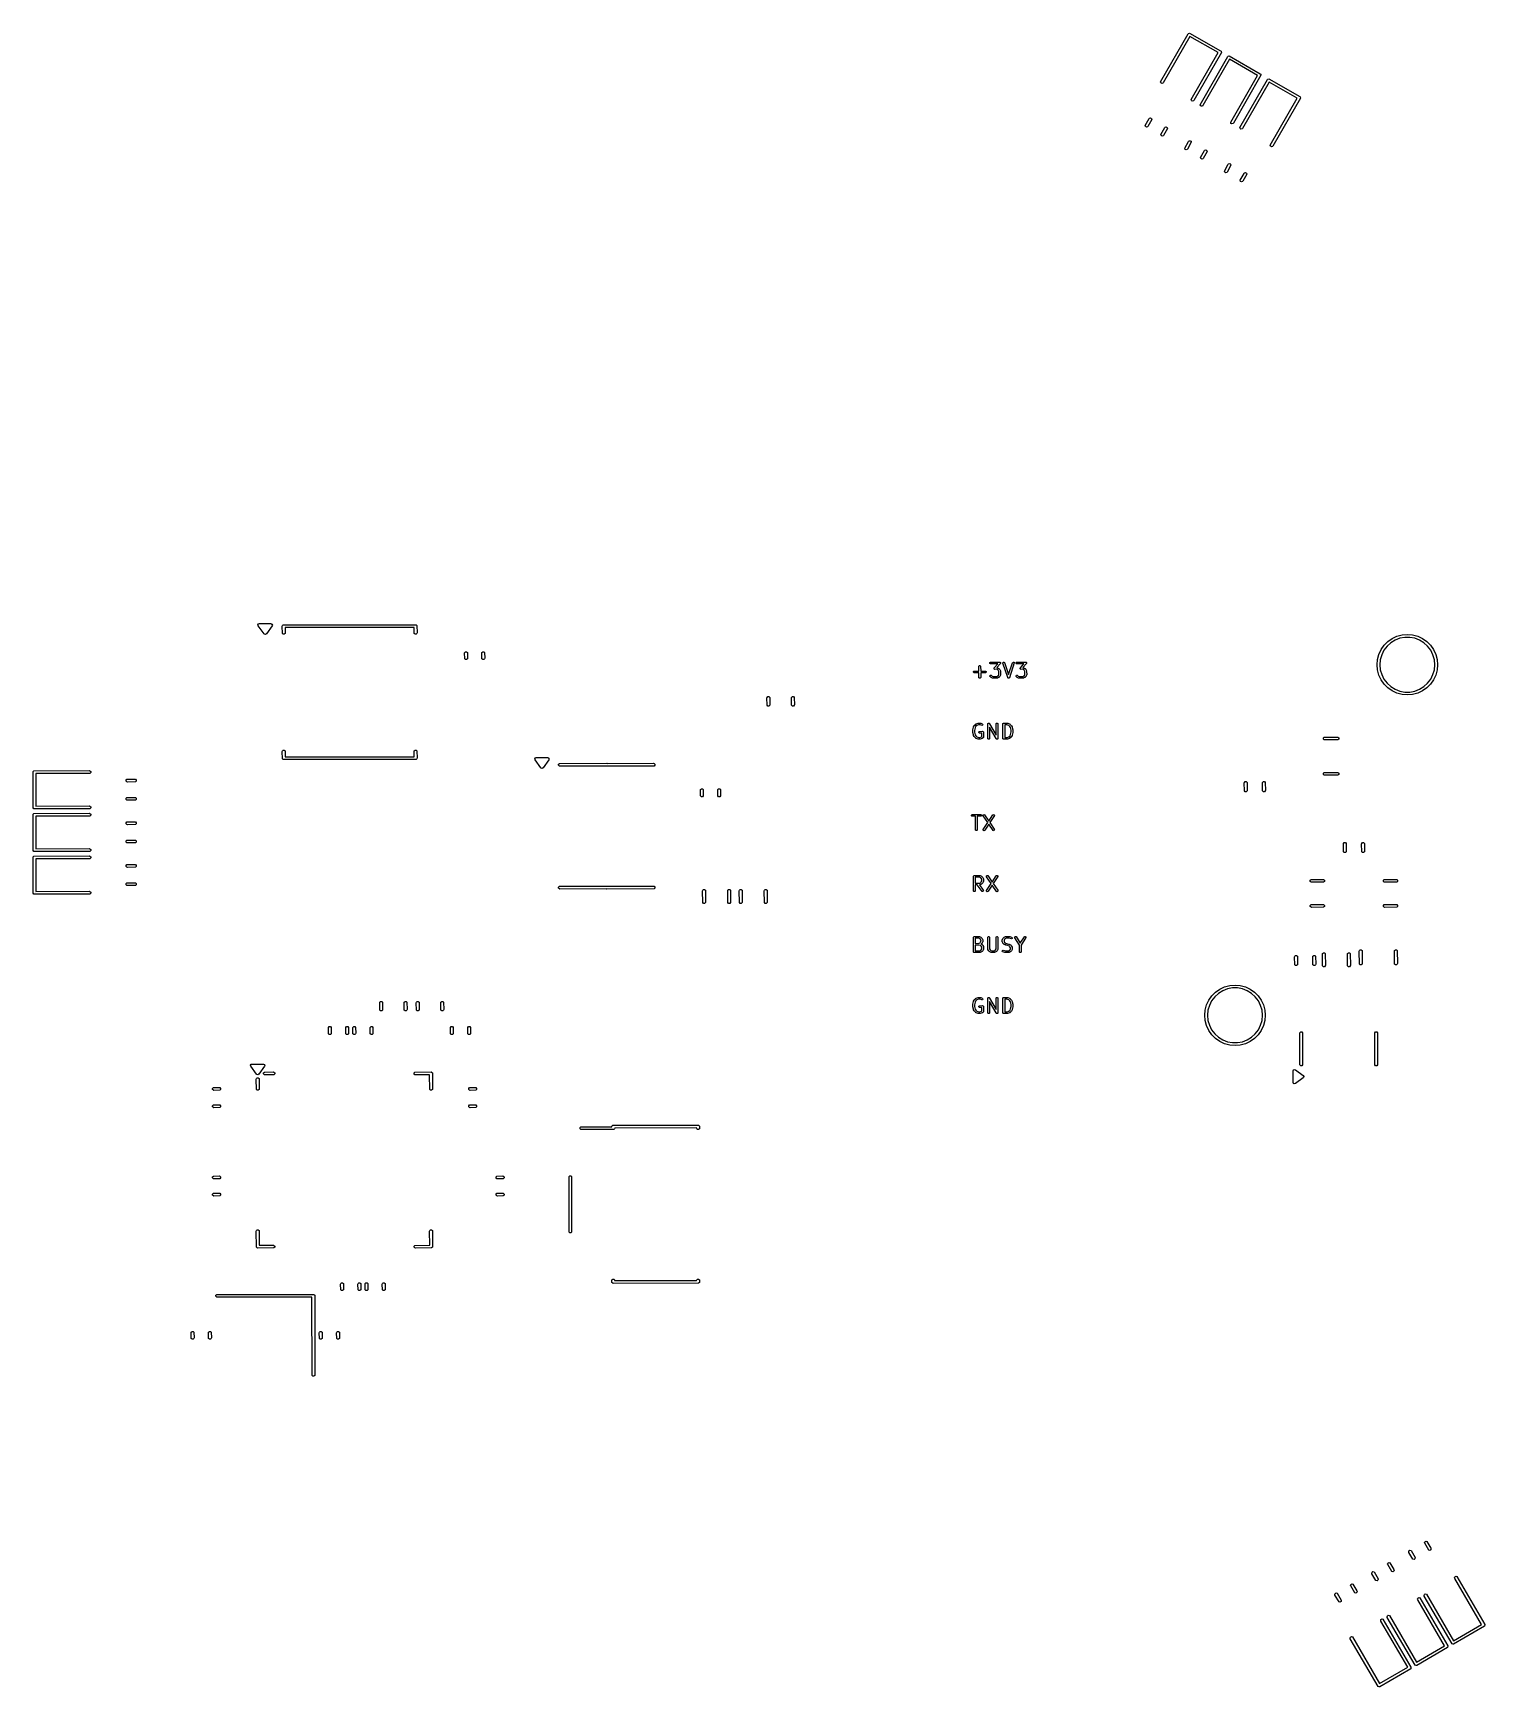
# Model space of a CAD drawing. Extents: x 92.8 to 153.3, y -126.8 to -57.9.
import ezdxf

# ---------------------------------------------------------------- set-up
doc = ezdxf.new("R2010")
doc.units = 0
doc.layers.add('BLACK', color=7, linetype='CONTINUOUS')

msp = doc.modelspace()

# ---------------------------------------------------------------- linework, layer by layer
at = {"layer": 'BLACK', "linetype": 'CONTINUOUS'}
for p, q in [((139.772747, -59.91632), (140.922772, -57.915284)), ((140.992967, -58.024897), (139.884196, -59.954152)), ((140.922772, -57.915284), (140.938208, -57.897683)), ((140.938208, -57.897683), (140.982566, -57.885797)), ((140.982566, -57.885797), (142.277792, -58.628323)), ((142.168082, -58.698564), (140.992967, -58.024897)), ((141.045805, -60.65132), (142.168082, -58.698564)), ((142.307279, -58.688116), (141.157254, -60.689152)), ((141.422525, -60.86882), (142.57255, -58.867784)), ((142.642745, -58.977397), (141.533974, -60.906652)), ((142.277792, -58.628323), (142.295394, -58.643758)), ((142.295394, -58.643758), (142.307279, -58.688116)), ((142.57255, -58.867784), (142.587986, -58.850183)), ((142.587986, -58.850183), (142.632344, -58.838297)), ((142.632344, -58.838297), (143.92757, -59.580823)), ((143.81786, -59.651064), (142.642745, -58.977397)), ((139.784633, -59.960678), (139.772747, -59.91632)), ((142.695583, -61.60382), (143.81786, -59.651064)), ((143.957057, -59.640616), (142.807032, -61.641652)), ((143.072303, -61.82132), (144.222328, -59.820284)), ((144.292523, -59.929897), (143.183752, -61.859152)), ((143.92757, -59.580823), (143.945172, -59.596258)), ((143.945172, -59.596258), (143.957057, -59.640616)), ((144.222328, -59.820284), (144.237764, -59.802683)), ((144.237764, -59.802683), (144.282122, -59.790797)), ((144.282122, -59.790797), (145.577348, -60.533323)), ((145.467638, -60.603564), (144.292523, -59.929897)), ((139.824402, -59.983639), (139.784633, -59.960678)), ((139.86876, -59.971753), (139.824402, -59.983639)), ((139.884196, -59.954152), (139.86876, -59.971753)), ((144.345361, -62.55632), (145.467638, -60.603564)), ((145.606835, -60.593116), (144.45681, -62.594152)), ((145.577348, -60.533323), (145.59495, -60.548758)), ((145.59495, -60.548758), (145.606835, -60.593116)), ((141.057691, -60.695678), (141.045805, -60.65132)), ((141.09746, -60.718639), (141.057691, -60.695678)), ((141.141818, -60.706753), (141.09746, -60.718639)), ((141.157254, -60.689152), (141.141818, -60.706753)), ((141.434411, -60.913178), (141.422525, -60.86882)), ((141.47418, -60.936139), (141.434411, -60.913178)), ((141.518538, -60.924253), (141.47418, -60.936139)), ((141.533974, -60.906652), (141.518538, -60.924253)), ((139.133366, -61.733762), (139.294532, -61.44548)), ((139.145252, -61.77812), (139.133366, -61.733762)), ((139.185021, -61.801081), (139.145252, -61.77812)), ((139.229379, -61.789195), (139.185021, -61.801081)), ((139.244815, -61.771594), (139.229379, -61.789195)), ((139.405981, -61.483312), (139.244815, -61.771594)), ((139.294532, -61.44548), (139.309968, -61.427879)), ((139.309968, -61.427879), (139.354326, -61.415993)), ((139.354326, -61.415993), (139.394095, -61.438954)), ((139.394095, -61.438954), (139.405981, -61.483312)), ((139.791545, -62.113762), (139.952711, -61.82548)), ((140.06416, -61.863312), (139.902994, -62.151594)), ((139.952711, -61.82548), (139.968147, -61.807879)), ((139.968147, -61.807879), (140.012505, -61.795993)), ((140.012505, -61.795993), (140.052274, -61.818954)), ((140.052274, -61.818954), (140.06416, -61.863312)), ((142.707469, -61.648178), (142.695583, -61.60382)), ((142.747238, -61.671139), (142.707469, -61.648178)), ((142.791596, -61.659253), (142.747238, -61.671139)), ((142.807032, -61.641652), (142.791596, -61.659253)), ((143.084189, -61.865678), (143.072303, -61.82132)), ((143.123958, -61.888639), (143.084189, -61.865678)), ((143.168316, -61.876753), (143.123958, -61.888639)), ((143.183752, -61.859152), (143.168316, -61.876753)), ((139.803431, -62.15812), (139.791545, -62.113762)), ((139.8432, -62.181081), (139.803431, -62.15812)), ((139.887558, -62.169195), (139.8432, -62.181081)), ((139.902994, -62.151594), (139.887558, -62.169195)), ((140.783143, -62.686263), (140.944309, -62.397981)), ((140.795029, -62.730621), (140.783143, -62.686263)), ((141.055758, -62.435813), (140.894592, -62.724095)), ((140.944309, -62.397981), (140.959745, -62.38038)), ((140.959745, -62.38038), (141.004103, -62.368494)), ((141.004103, -62.368494), (141.043872, -62.391455)), ((141.043872, -62.391455), (141.055758, -62.435813)), ((144.357247, -62.600678), (144.345361, -62.55632)), ((144.397016, -62.623639), (144.357247, -62.600678)), ((144.441374, -62.611753), (144.397016, -62.623639)), ((144.45681, -62.594152), (144.441374, -62.611753)), ((140.834798, -62.753582), (140.795029, -62.730621)), ((140.879156, -62.741696), (140.834798, -62.753582)), ((140.894592, -62.724095), (140.879156, -62.741696)), ((141.441322, -63.066263), (141.602488, -62.777981)), ((141.453208, -63.110621), (141.441322, -63.066263)), ((141.492977, -63.133582), (141.453208, -63.110621)), ((141.537335, -63.121696), (141.492977, -63.133582)), ((141.552771, -63.104095), (141.537335, -63.121696)), ((141.713937, -62.815813), (141.552771, -63.104095)), ((141.602488, -62.777981), (141.617924, -62.76038)), ((141.617924, -62.76038), (141.662282, -62.748494)), ((141.662282, -62.748494), (141.702051, -62.771455)), ((141.702051, -62.771455), (141.713937, -62.815813)), ((142.432922, -63.638762), (142.594088, -63.35048)), ((142.705537, -63.388312), (142.544371, -63.676594)), ((142.594088, -63.35048), (142.609524, -63.332879)), ((142.609524, -63.332879), (142.653882, -63.320993)), ((142.653882, -63.320993), (142.693651, -63.343954)), ((142.693651, -63.343954), (142.705537, -63.388312)), ((142.444808, -63.68312), (142.432922, -63.638762)), ((142.484577, -63.706081), (142.444808, -63.68312)), ((142.528935, -63.694195), (142.484577, -63.706081)), ((142.544371, -63.676594), (142.528935, -63.694195)), ((143.091101, -64.018762), (143.252267, -63.73048)), ((143.102987, -64.06312), (143.091101, -64.018762)), ((143.142756, -64.086081), (143.102987, -64.06312)), ((143.187114, -64.074195), (143.142756, -64.086081)), ((143.20255, -64.056594), (143.187114, -64.074195)), ((143.363716, -63.768312), (143.20255, -64.056594)), ((143.252267, -63.73048), (143.267703, -63.712879)), ((143.267703, -63.712879), (143.312061, -63.700993)), ((143.312061, -63.700993), (143.35183, -63.723954)), ((143.35183, -63.723954), (143.363716, -63.768312)), ((102.182984, -82.539642), (102.20696, -82.500476)), ((102.193726, -82.58429), (102.182984, -82.539642)), ((102.433726, -82.91429), (102.193726, -82.58429)), ((102.20696, -82.500476), (102.24225, -82.489)), ((102.24225, -82.489), (102.72225, -82.489)), ((102.770774, -82.58429), (102.530774, -82.91429)), ((102.72225, -82.489), (102.764676, -82.506574)), ((102.764676, -82.506574), (102.78225, -82.549)), ((102.78225, -82.549), (102.770774, -82.58429)), ((103.1935, -82.5965), (103.198067, -82.573539)), ((103.198067, -82.901961), (103.1935, -82.5965)), ((103.198067, -82.573539), (103.230539, -82.541067)), ((103.230539, -82.541067), (106.001, -82.5365)), ((105.978416, -82.652008), (103.310171, -82.656406)), ((103.310171, -82.656406), (103.3135, -82.879)), ((106.001, -82.6565), (105.978416, -82.652008)), ((106.001, -82.5365), (106.023583, -82.540991)), ((108.68933, -82.652068), (106.001, -82.6565)), ((106.023583, -82.540991), (108.7485, -82.5365)), ((108.693067, -82.901961), (108.68933, -82.652068)), ((108.7485, -82.5365), (108.771461, -82.541067)), ((108.771461, -82.541067), (108.803933, -82.573539)), ((108.803933, -82.573539), (108.8085, -82.879)), ((102.44696, -82.927524), (102.433726, -82.91429)), ((102.491608, -82.938266), (102.44696, -82.927524)), ((102.530774, -82.91429), (102.491608, -82.938266)), ((103.230539, -82.934433), (103.198067, -82.901961)), ((103.276461, -82.934433), (103.230539, -82.934433)), ((103.308933, -82.901961), (103.276461, -82.934433)), ((103.3135, -82.879), (103.308933, -82.901961)), ((108.725539, -82.934433), (108.693067, -82.901961)), ((108.771461, -82.934433), (108.725539, -82.934433)), ((108.803933, -82.901961), (108.771461, -82.934433)), ((108.8085, -82.879), (108.803933, -82.901961)), ((149.086784, -83.391088), (149.242088, -83.235784)), ((149.362053, -83.287363), (149.205921, -83.429697)), ((149.242088, -83.235784), (149.422, -83.109808)), ((149.541681, -83.176142), (149.362053, -83.287363)), ((149.422, -83.109808), (149.621055, -83.016987)), ((149.738688, -83.099821), (149.541681, -83.176142)), ((149.621055, -83.016987), (149.833203, -82.960142)), ((149.946363, -83.061), (149.738688, -83.099821)), ((149.833203, -82.960142), (150.052, -82.941)), ((150.157637, -83.061), (149.946363, -83.061)), ((150.052, -82.941), (150.270797, -82.960142)), ((150.365312, -83.099821), (150.157637, -83.061)), ((150.270797, -82.960142), (150.482945, -83.016987)), ((150.562319, -83.176142), (150.365312, -83.099821)), ((150.482945, -83.016987), (150.682, -83.109808)), ((150.741947, -83.287363), (150.562319, -83.176142)), ((150.682, -83.109808), (150.861912, -83.235784)), ((150.898079, -83.429697), (150.741947, -83.287363)), ((150.861912, -83.235784), (151.017216, -83.391088)), ((110.788, -83.712164), (110.792567, -83.689203)), ((110.792567, -83.950797), (110.788, -83.712164)), ((110.792567, -83.689203), (110.825039, -83.656731)), ((110.825039, -83.983269), (110.792567, -83.950797)), ((110.825039, -83.656731), (110.870961, -83.656731)), ((110.870961, -83.983269), (110.825039, -83.983269)), ((110.870961, -83.656731), (110.903433, -83.689203)), ((110.903433, -83.950797), (110.870961, -83.983269)), ((110.903433, -83.689203), (110.908, -83.927836)), ((110.908, -83.927836), (110.903433, -83.950797)), ((111.508, -83.712164), (111.512567, -83.689203)), ((111.512567, -83.950797), (111.508, -83.712164)), ((111.512567, -83.689203), (111.545039, -83.656731)), ((111.545039, -83.983269), (111.512567, -83.950797)), ((111.545039, -83.656731), (111.590961, -83.656731)), ((111.590961, -83.983269), (111.545039, -83.983269)), ((111.590961, -83.656731), (111.623433, -83.689203)), ((111.623433, -83.950797), (111.590961, -83.983269)), ((111.623433, -83.689203), (111.628, -83.927836)), ((111.628, -83.927836), (111.623433, -83.950797)), ((148.792, -84.201), (148.811142, -83.982203)), ((148.811142, -83.982203), (148.867987, -83.770055)), ((148.867987, -83.770055), (148.960808, -83.571)), ((148.92661, -83.990628), (148.907116, -84.201)), ((148.984427, -83.78742), (148.92661, -83.990628)), ((148.960808, -83.571), (149.086784, -83.391088)), ((149.0786, -83.598296), (148.984427, -83.78742)), ((149.205921, -83.429697), (149.0786, -83.598296)), ((151.0254, -83.598296), (150.898079, -83.429697)), ((151.017216, -83.391088), (151.143192, -83.571)), ((151.119573, -83.78742), (151.0254, -83.598296)), ((151.17739, -83.990628), (151.119573, -83.78742)), ((151.143192, -83.571), (151.236013, -83.770055)), ((151.196884, -84.201), (151.17739, -83.990628)), ((151.236013, -83.770055), (151.292858, -83.982203)), ((151.292858, -83.982203), (151.312, -84.201)), ((131.983554, -84.485749), (132.003848, -84.465455)), ((131.983554, -84.514451), (131.983554, -84.485749)), ((132.003848, -84.534745), (131.983554, -84.514451)), ((132.003848, -84.465455), (132.210436, -84.464204)), ((132.018199, -84.5376), (132.003848, -84.534745)), ((132.210874, -84.536433), (132.018199, -84.5376)), ((132.20927, -84.271528), (132.212125, -84.257177)), ((132.210436, -84.464204), (132.20927, -84.271528)), ((132.212125, -84.743022), (132.210874, -84.536433)), ((132.212125, -84.257177), (132.232419, -84.236883)), ((132.232419, -84.763316), (132.212125, -84.743022)), ((132.232419, -84.236883), (132.261121, -84.236883)), ((132.261121, -84.236883), (132.281415, -84.257177)), ((132.281415, -84.743022), (132.261121, -84.763316)), ((132.281415, -84.257177), (132.282665, -84.463766)), ((132.28427, -84.728671), (132.281415, -84.743022)), ((132.282665, -84.463766), (132.475342, -84.4626)), ((132.489693, -84.534745), (132.283103, -84.535995)), ((132.283103, -84.535995), (132.28427, -84.728671)), ((132.475342, -84.4626), (132.489693, -84.465455)), ((132.489693, -84.465455), (132.509987, -84.485749)), ((132.509987, -84.514451), (132.489693, -84.534745)), ((132.509987, -84.485749), (132.509987, -84.514451)), ((132.669267, -84.685877), (132.669268, -84.657177)), ((132.677396, -84.698044), (132.669267, -84.685877)), ((132.669268, -84.11432), (132.689562, -84.094026)), ((132.669268, -84.143022), (132.669268, -84.11432)), ((132.689562, -84.163316), (132.669268, -84.143022)), ((132.669268, -84.657177), (132.689564, -84.636882)), ((132.702955, -84.721071), (132.677396, -84.698044)), ((132.689562, -84.094026), (133.075341, -84.091171)), ((132.703913, -84.166171), (132.689562, -84.163316)), ((132.689564, -84.636882), (132.718264, -84.636883)), ((132.704155, -84.72467), (132.702955, -84.721071)), ((132.995531, -84.164012), (132.703913, -84.166171)), ((132.715714, -84.733641), (132.704155, -84.72467)), ((132.718126, -84.734739), (132.715714, -84.733641)), ((132.718133, -84.734745), (132.718126, -84.734739)), ((132.718139, -84.734745), (132.718133, -84.734745)), ((132.770573, -84.758613), (132.718139, -84.734745)), ((132.718264, -84.636883), (132.758936, -84.673526)), ((132.758936, -84.673526), (132.803035, -84.693599)), ((132.803035, -84.693599), (132.956253, -84.691244)), ((132.839818, -84.345228), (132.840696, -84.344206)), ((132.840696, -84.358398), (132.839818, -84.345228)), ((132.840696, -84.342891), (132.848726, -84.33486)), ((132.840696, -84.344206), (132.840696, -84.342891)), ((132.840696, -84.371593), (132.840696, -84.358398)), ((132.841638, -84.372535), (132.840696, -84.371593)), ((132.841727, -84.373865), (132.841638, -84.372535)), ((132.851655, -84.382552), (132.841727, -84.373865)), ((132.848726, -84.33486), (132.995531, -84.164012)), ((132.86099, -84.391887), (132.851655, -84.382552)), ((132.862715, -84.39223), (132.86099, -84.391887)), ((132.863327, -84.392765), (132.862715, -84.39223)), ((132.864882, -84.392661), (132.863327, -84.392765)), ((132.875341, -84.394742), (132.864882, -84.392661)), ((132.948402, -84.392657), (132.875341, -84.394742)), ((132.991743, -84.412386), (132.948402, -84.392657)), ((132.956253, -84.691244), (133.000273, -84.66719)), ((133.101955, -84.151052), (132.956902, -84.31986)), ((132.956902, -84.31986), (132.961056, -84.319742)), ((132.961056, -84.319742), (132.962898, -84.320108)), ((132.962898, -84.320108), (132.963714, -84.319837)), ((132.963714, -84.319837), (132.965406, -84.320607)), ((132.965406, -84.320607), (132.975407, -84.322597)), ((132.975407, -84.322597), (132.98011, -84.3273)), ((133.028089, -84.734745), (132.977826, -84.762212)), ((132.98011, -84.3273), (133.032545, -84.351169)), ((133.01386, -84.43231), (132.991743, -84.412386)), ((133.000273, -84.66719), (133.020196, -84.645075)), ((133.037928, -84.476354), (133.01386, -84.43231)), ((133.020196, -84.645075), (133.040194, -84.60114)), ((133.03255, -84.734745), (133.028089, -84.734745)), ((133.032545, -84.351169), (133.032549, -84.351169)), ((133.032549, -84.351169), (133.032553, -84.351172)), ((133.044716, -84.726616), (133.03255, -84.734745)), ((133.032553, -84.351172), (133.03497, -84.352273)), ((133.03497, -84.352273), (133.046529, -84.361245)), ((133.040194, -84.60114), (133.037928, -84.476354)), ((133.046412, -84.724732), (133.044716, -84.726616)), ((133.046529, -84.724669), (133.046412, -84.724732)), ((133.046529, -84.361245), (133.047728, -84.364843)), ((133.046563, -84.724565), (133.046529, -84.724669)), ((133.067742, -84.701056), (133.046563, -84.724565)), ((133.047728, -84.364843), (133.071236, -84.386021)), ((133.07134, -84.699857), (133.067742, -84.701056)), ((133.071236, -84.386021), (133.07134, -84.386056)), ((133.07134, -84.386056), (133.071403, -84.386171)), ((133.080311, -84.688298), (133.07134, -84.699857)), ((133.071403, -84.386171), (133.073286, -84.387868)), ((133.073286, -84.387868), (133.081415, -84.400035)), ((133.075341, -84.091171), (133.085799, -84.093251)), ((133.081409, -84.685885), (133.080311, -84.688298)), ((133.081416, -84.685878), (133.081409, -84.685885)), ((133.081415, -84.400035), (133.081415, -84.404493)), ((133.081415, -84.404493), (133.108882, -84.454758)), ((133.105283, -84.633438), (133.081415, -84.68587)), ((133.081415, -84.68587), (133.081416, -84.685878)), ((133.085799, -84.093251), (133.087355, -84.093148)), ((133.087355, -84.093148), (133.087966, -84.093682)), ((133.087966, -84.093682), (133.089692, -84.094026)), ((133.089692, -84.094026), (133.099027, -84.103361)), ((133.099027, -84.103361), (133.108955, -84.112048)), ((133.109986, -84.143022), (133.101955, -84.151052)), ((133.109986, -84.628736), (133.105283, -84.633438)), ((133.108882, -84.454758), (133.109377, -84.456568)), ((133.108955, -84.112048), (133.109043, -84.113377)), ((133.109043, -84.113377), (133.109986, -84.11432)), ((133.109377, -84.456568), (133.109986, -84.457177)), ((133.109986, -84.11432), (133.109986, -84.127514)), ((133.109986, -84.127514), (133.110864, -84.140685)), ((133.110864, -84.140685), (133.109986, -84.141706)), ((133.109986, -84.141706), (133.109986, -84.143022)), ((133.109986, -84.457177), (133.110017, -84.458903)), ((133.111975, -84.618737), (133.109986, -84.628736)), ((133.110017, -84.458903), (133.112747, -84.468871)), ((133.112747, -84.468871), (133.11033, -84.476121)), ((133.11033, -84.476121), (133.112841, -84.614385)), ((133.112747, -84.617042), (133.111975, -84.618737)), ((133.112841, -84.614385), (133.112474, -84.616225)), ((133.112474, -84.616225), (133.112747, -84.617042)), ((133.209365, -84.126012), (133.2222, -84.100342)), ((133.211194, -84.14053), (133.209365, -84.126012)), ((133.410184, -84.728833), (133.211194, -84.14053)), ((133.2222, -84.100342), (133.249429, -84.091266)), ((133.249429, -84.091266), (133.275099, -84.104101)), ((133.275099, -84.104101), (133.447737, -84.614495)), ((133.409365, -84.73133), (133.410184, -84.728833)), ((133.414509, -84.741619), (133.409365, -84.73133)), ((133.418441, -84.753242), (133.414509, -84.741619)), ((133.447737, -84.614495), (133.611195, -84.116812)), ((133.482346, -84.74053), (133.475099, -84.753241)), ((133.684175, -84.126012), (133.482346, -84.74053)), ((133.611195, -84.116812), (133.618441, -84.1041)), ((133.618441, -84.1041), (133.644111, -84.091265)), ((133.644111, -84.091265), (133.67134, -84.100342)), ((133.67134, -84.100342), (133.684175, -84.126012)), ((133.754982, -84.685877), (133.754983, -84.657177)), ((133.763111, -84.698044), (133.754982, -84.685877)), ((133.754983, -84.11432), (133.775277, -84.094026)), ((133.754983, -84.143022), (133.754983, -84.11432)), ((133.775277, -84.163316), (133.754983, -84.143022)), ((133.754983, -84.657177), (133.775279, -84.636882)), ((133.78867, -84.721071), (133.763111, -84.698044)), ((133.775277, -84.094026), (134.161056, -84.091171)), ((133.789628, -84.166171), (133.775277, -84.163316)), ((133.775279, -84.636882), (133.803979, -84.636883)), ((133.78987, -84.72467), (133.78867, -84.721071)), ((134.081246, -84.164012), (133.789628, -84.166171)), ((133.801429, -84.733641), (133.78987, -84.72467)), ((133.803841, -84.734739), (133.801429, -84.733641)), ((133.803848, -84.734745), (133.803841, -84.734739)), ((133.803854, -84.734745), (133.803848, -84.734745)), ((133.856288, -84.758613), (133.803854, -84.734745)), ((133.803979, -84.636883), (133.844651, -84.673526)), ((133.844651, -84.673526), (133.88875, -84.693599)), ((133.88875, -84.693599), (134.041968, -84.691244)), ((133.925533, -84.345228), (133.926411, -84.344206)), ((133.926411, -84.358398), (133.925533, -84.345228)), ((133.926411, -84.342891), (133.934441, -84.33486)), ((133.926411, -84.344206), (133.926411, -84.342891)), ((133.926411, -84.371593), (133.926411, -84.358398)), ((133.927353, -84.372535), (133.926411, -84.371593)), ((133.927442, -84.373865), (133.927353, -84.372535)), ((133.93737, -84.382552), (133.927442, -84.373865)), ((133.934441, -84.33486), (134.081246, -84.164012)), ((133.946705, -84.391887), (133.93737, -84.382552)), ((133.94843, -84.39223), (133.946705, -84.391887)), ((133.949042, -84.392765), (133.94843, -84.39223)), ((133.950597, -84.392661), (133.949042, -84.392765)), ((133.961056, -84.394742), (133.950597, -84.392661)), ((134.034117, -84.392657), (133.961056, -84.394742)), ((134.077458, -84.412386), (134.034117, -84.392657)), ((134.041968, -84.691244), (134.085988, -84.66719)), ((134.18767, -84.151052), (134.042617, -84.31986)), ((134.042617, -84.31986), (134.046771, -84.319742)), ((134.046771, -84.319742), (134.048613, -84.320108)), ((134.048613, -84.320108), (134.049429, -84.319837)), ((134.049429, -84.319837), (134.051121, -84.320607)), ((134.051121, -84.320607), (134.061122, -84.322597)), ((134.061122, -84.322597), (134.065825, -84.3273)), ((134.113804, -84.734745), (134.063541, -84.762212)), ((134.065825, -84.3273), (134.11826, -84.351169)), ((134.099575, -84.43231), (134.077458, -84.412386)), ((134.085988, -84.66719), (134.105911, -84.645075)), ((134.123643, -84.476354), (134.099575, -84.43231)), ((134.105911, -84.645075), (134.125909, -84.60114)), ((134.118265, -84.734745), (134.113804, -84.734745)), ((134.11826, -84.351169), (134.118264, -84.351169)), ((134.118264, -84.351169), (134.118268, -84.351172)), ((134.130431, -84.726616), (134.118265, -84.734745)), ((134.118268, -84.351172), (134.120685, -84.352273)), ((134.120685, -84.352273), (134.132244, -84.361245)), ((134.125909, -84.60114), (134.123643, -84.476354)), ((134.132127, -84.724732), (134.130431, -84.726616)), ((134.132244, -84.724669), (134.132127, -84.724732)), ((134.132244, -84.361245), (134.133443, -84.364843)), ((134.132278, -84.724565), (134.132244, -84.724669)), ((134.153457, -84.701056), (134.132278, -84.724565)), ((134.133443, -84.364843), (134.156951, -84.386021)), ((134.157055, -84.699857), (134.153457, -84.701056)), ((134.156951, -84.386021), (134.157055, -84.386056)), ((134.157055, -84.386056), (134.157118, -84.386171)), ((134.166026, -84.688298), (134.157055, -84.699857)), ((134.157118, -84.386171), (134.159001, -84.387868)), ((134.159001, -84.387868), (134.16713, -84.400035)), ((134.161056, -84.091171), (134.171514, -84.093251)), ((134.167124, -84.685885), (134.166026, -84.688298)), ((134.167131, -84.685878), (134.167124, -84.685885)), ((134.16713, -84.400035), (134.16713, -84.404493)), ((134.16713, -84.404493), (134.194597, -84.454758)), ((134.190998, -84.633438), (134.16713, -84.68587)), ((134.16713, -84.68587), (134.167131, -84.685878)), ((134.171514, -84.093251), (134.17307, -84.093148)), ((134.17307, -84.093148), (134.173681, -84.093682)), ((134.173681, -84.093682), (134.175407, -84.094026)), ((134.175407, -84.094026), (134.184742, -84.103361)), ((134.184742, -84.103361), (134.19467, -84.112048)), ((134.195701, -84.143022), (134.18767, -84.151052)), ((134.195701, -84.628736), (134.190998, -84.633438)), ((134.194597, -84.454758), (134.195092, -84.456568)), ((134.19467, -84.112048), (134.194758, -84.113377)), ((134.194758, -84.113377), (134.195701, -84.11432)), ((134.195092, -84.456568), (134.195701, -84.457177)), ((134.195701, -84.11432), (134.195701, -84.127514)), ((134.195701, -84.127514), (134.196579, -84.140685)), ((134.196579, -84.140685), (134.195701, -84.141706)), ((134.195701, -84.141706), (134.195701, -84.143022)), ((134.195701, -84.457177), (134.195732, -84.458903)), ((134.19769, -84.618737), (134.195701, -84.628736)), ((134.195732, -84.458903), (134.198462, -84.468871)), ((134.198462, -84.468871), (134.196045, -84.476121)), ((134.196045, -84.476121), (134.198556, -84.614385)), ((134.198462, -84.617042), (134.19769, -84.618737)), ((134.198556, -84.614385), (134.198189, -84.616225)), ((134.198189, -84.616225), (134.198462, -84.617042)), ((148.811142, -84.419797), (148.792, -84.201)), ((148.867987, -84.631945), (148.811142, -84.419797)), ((148.960808, -84.831), (148.867987, -84.631945)), ((148.907116, -84.201), (148.92661, -84.411372)), ((148.92661, -84.411372), (148.984427, -84.61458)), ((148.984427, -84.61458), (149.0786, -84.803704)), ((151.0254, -84.803704), (151.119573, -84.61458)), ((151.119573, -84.61458), (151.17739, -84.411372)), ((151.236013, -84.631945), (151.143192, -84.831)), ((151.17739, -84.411372), (151.196884, -84.201)), ((151.292858, -84.419797), (151.236013, -84.631945)), ((151.312, -84.201), (151.292858, -84.419797)), ((132.261121, -84.763316), (132.232419, -84.763316)), ((132.775276, -84.763316), (132.770573, -84.758613)), ((132.785274, -84.765305), (132.775276, -84.763316)), ((132.78697, -84.766077), (132.785274, -84.765305)), ((132.787786, -84.765804), (132.78697, -84.766077)), ((132.789627, -84.766171), (132.787786, -84.765804)), ((132.956314, -84.763609), (132.789627, -84.766171)), ((132.963714, -84.766076), (132.956314, -84.763609)), ((132.973698, -84.763342), (132.963714, -84.766076)), ((132.975407, -84.763316), (132.973698, -84.763342)), ((132.976015, -84.762707), (132.975407, -84.763316)), ((132.977826, -84.762212), (132.976015, -84.762707)), ((133.420947, -84.754495), (133.418441, -84.753242)), ((133.4222, -84.757), (133.420947, -84.754495)), ((133.43347, -84.760756), (133.4222, -84.757)), ((133.444111, -84.766077), (133.43347, -84.760756)), ((133.446771, -84.76519), (133.444111, -84.766077)), ((133.449429, -84.766076), (133.446771, -84.76519)), ((133.460061, -84.760759), (133.449429, -84.766076)), ((133.47134, -84.757), (133.460061, -84.760759)), ((133.472593, -84.754494), (133.47134, -84.757)), ((133.475099, -84.753241), (133.472593, -84.754494)), ((133.860991, -84.763316), (133.856288, -84.758613)), ((133.870989, -84.765305), (133.860991, -84.763316)), ((133.872685, -84.766077), (133.870989, -84.765305)), ((133.873501, -84.765804), (133.872685, -84.766077)), ((133.875342, -84.766171), (133.873501, -84.765804)), ((134.042029, -84.763609), (133.875342, -84.766171)), ((134.049429, -84.766076), (134.042029, -84.763609)), ((134.059413, -84.763342), (134.049429, -84.766076)), ((134.061122, -84.763316), (134.059413, -84.763342)), ((134.06173, -84.762707), (134.061122, -84.763316)), ((134.063541, -84.762212), (134.06173, -84.762707)), ((149.086784, -85.010912), (148.960808, -84.831)), ((149.0786, -84.803704), (149.205921, -84.972303)), ((149.242088, -85.166216), (149.086784, -85.010912)), ((149.205921, -84.972303), (149.362053, -85.114637)), ((149.422, -85.292192), (149.242088, -85.166216)), ((149.362053, -85.114637), (149.541681, -85.225858)), ((149.621055, -85.385013), (149.422, -85.292192)), ((149.541681, -85.225858), (149.738688, -85.302179)), ((149.833203, -85.441858), (149.621055, -85.385013)), ((149.738688, -85.302179), (149.946363, -85.341)), ((149.946363, -85.341), (150.157637, -85.341)), ((150.157637, -85.341), (150.365312, -85.302179)), ((150.482945, -85.385013), (150.270797, -85.441858)), ((150.365312, -85.302179), (150.562319, -85.225858)), ((150.682, -85.292192), (150.482945, -85.385013)), ((150.562319, -85.225858), (150.741947, -85.114637)), ((150.861912, -85.166216), (150.682, -85.292192)), ((150.741947, -85.114637), (150.898079, -84.972303)), ((151.017216, -85.010912), (150.861912, -85.166216)), ((150.898079, -84.972303), (151.0254, -84.803704)), ((151.143192, -84.831), (151.017216, -85.010912)), ((123.382, -85.58442), (123.386567, -85.561459)), ((123.386567, -85.888541), (123.382, -85.58442)), ((123.386567, -85.561459), (123.419039, -85.528987)), ((123.419039, -85.921013), (123.386567, -85.888541)), ((123.419039, -85.528987), (123.464961, -85.528987)), ((123.464961, -85.921013), (123.419039, -85.921013)), ((123.464961, -85.528987), (123.497433, -85.561459)), ((123.497433, -85.888541), (123.464961, -85.921013)), ((123.497433, -85.561459), (123.502, -85.86558)), ((123.502, -85.86558), (123.497433, -85.888541)), ((124.402, -85.58442), (124.406567, -85.561459)), ((124.406567, -85.888541), (124.402, -85.58442)), ((124.406567, -85.561459), (124.439039, -85.528987)), ((124.439039, -85.921013), (124.406567, -85.888541)), ((124.439039, -85.528987), (124.484961, -85.528987)), ((124.484961, -85.921013), (124.439039, -85.921013)), ((124.484961, -85.528987), (124.517433, -85.561459)), ((124.517433, -85.888541), (124.484961, -85.921013)), ((124.517433, -85.561459), (124.522, -85.86558)), ((124.522, -85.86558), (124.517433, -85.888541)), ((150.052, -85.461), (149.833203, -85.441858)), ((150.270797, -85.441858), (150.052, -85.461)), ((131.957658, -86.908786), (131.981819, -86.802433)), ((131.981819, -86.802433), (131.988069, -86.789203)), ((131.988069, -86.789203), (131.990376, -86.787818)), ((131.990376, -86.787818), (132.012125, -86.740039)), ((132.012125, -86.740035), (132.012128, -86.74003)), ((132.012125, -86.740039), (132.012125, -86.740035)), ((132.012128, -86.74003), (132.013229, -86.737614)), ((132.013229, -86.737614), (132.022201, -86.726055)), ((132.022201, -86.726055), (132.026704, -86.724553)), ((132.026704, -86.724553), (132.077396, -86.670726)), ((132.07334, -86.780844), (132.05174, -86.828298)), ((132.120027, -86.731268), (132.07334, -86.780844)), ((132.077396, -86.670726), (132.078958, -86.669682)), ((132.078958, -86.669682), (132.079343, -86.668913)), ((132.079343, -86.668913), (132.081026, -86.6683)), ((132.081026, -86.6683), (132.089563, -86.662597)), ((132.089563, -86.662597), (132.096699, -86.662597)), ((132.096699, -86.662597), (132.177768, -86.633095)), ((132.189218, -86.706089), (132.120027, -86.731268)), ((132.177768, -86.633095), (132.192286, -86.631266)), ((132.189627, -86.706171), (132.189218, -86.706089)), ((132.262688, -86.704086), (132.189627, -86.706171)), ((132.192286, -86.631266), (132.196589, -86.633417)), ((132.196589, -86.633417), (132.275342, -86.631171)), ((132.329826, -86.734648), (132.262688, -86.704086)), ((132.275342, -86.631171), (132.277184, -86.631537)), ((132.277184, -86.631537), (132.278, -86.631266)), ((132.278, -86.631266), (132.279692, -86.632036)), ((132.279692, -86.632036), (132.289693, -86.634026)), ((132.289693, -86.634026), (132.294396, -86.638729)), ((132.294396, -86.638729), (132.349255, -86.663701)), ((132.357054, -86.725572), (132.329826, -86.734648)), ((132.349255, -86.663701), (132.360814, -86.672673)), ((132.36989, -86.6999), (132.357054, -86.725572)), ((132.360814, -86.672673), (132.36989, -86.6999)), ((132.580699, -86.668671), (132.583554, -86.65432)), ((132.583554, -87.283022), (132.580699, -86.668671)), ((132.583554, -86.65432), (132.587195, -86.650678)), ((132.587195, -86.650678), (132.58855, -86.645711)), ((132.58855, -86.645711), (132.59698, -86.640893)), ((132.59698, -86.640893), (132.603848, -86.634026)), ((132.603848, -86.634026), (132.608999, -86.634026)), ((132.608999, -86.634026), (132.61347, -86.631471)), ((132.61347, -86.631471), (132.622839, -86.634026)), ((132.622839, -86.634026), (132.63255, -86.634026)), ((132.63255, -86.634026), (132.636191, -86.637667)), ((132.636191, -86.637667), (132.641159, -86.639022)), ((132.641159, -86.639022), (132.646083, -86.647559)), ((132.646083, -86.647559), (132.652844, -86.65432)), ((132.652844, -86.65432), (132.652867, -86.65932)), ((132.652867, -86.65932), (132.92571, -87.132342)), ((132.926387, -87.278021), (132.653544, -86.804999)), ((132.653544, -86.804999), (132.655699, -87.268671)), ((132.923556, -86.668671), (132.926411, -86.65432)), ((132.92571, -87.132342), (132.923556, -86.668671)), ((132.926411, -86.65432), (132.946705, -86.634026)), ((132.946705, -86.634026), (132.975407, -86.634026)), ((132.975407, -86.634026), (132.995701, -86.65432)), ((132.995701, -86.65432), (132.998556, -87.268671)), ((133.20927, -86.668671), (133.212125, -86.65432)), ((133.212125, -87.283022), (133.20927, -86.668671)), ((133.212125, -86.65432), (133.232419, -86.634026)), ((133.232419, -86.634026), (133.389627, -86.631171)), ((133.376995, -86.703806), (133.281653, -86.705537)), ((133.281653, -86.705537), (133.284104, -87.233087)), ((133.377769, -86.704247), (133.376995, -86.703806)), ((133.452017, -86.726766), (133.377769, -86.704247)), ((133.389627, -86.631171), (133.403978, -86.634026)), ((133.403978, -86.634026), (133.407421, -86.637469)), ((133.407421, -86.637469), (133.487199, -86.661666)), ((133.49887, -86.770888), (133.452017, -86.726766)), ((133.487199, -86.661666), (133.488832, -86.662597)), ((133.488832, -86.662597), (133.489691, -86.662597)), ((133.489691, -86.662597), (133.491008, -86.663837)), ((133.491008, -86.663837), (133.499911, -86.668913)), ((133.498943, -86.771155), (133.49887, -86.770888)), ((133.524547, -86.818011), (133.498943, -86.771155)), ((133.499911, -86.668913), (133.503037, -86.675165)), ((133.503037, -86.675165), (133.559, -86.727868)), ((133.559, -86.727868), (133.567129, -86.740035)), ((133.567129, -86.740035), (133.567129, -86.744493)), ((133.567129, -86.744493), (133.594596, -86.794758)), ((133.594596, -86.794758), (133.598461, -86.808871)), ((133.598461, -86.808871), (133.597413, -86.812012)), ((133.597413, -86.812012), (133.626007, -86.916718)), ((131.952127, -86.925814), (131.954982, -86.911463)), ((131.954329, -87.003018), (131.952127, -86.925814)), ((131.952536, -87.006008), (131.954329, -87.003018)), ((131.953247, -87.020623), (131.952536, -87.006008)), ((131.98184, -87.125331), (131.953247, -87.020623)), ((131.954982, -86.911463), (131.957658, -86.908786)), ((131.980794, -87.128472), (131.98184, -87.125331)), ((131.984658, -87.142584), (131.980794, -87.128472)), ((132.012125, -87.192848), (131.984658, -87.142584)), ((132.012125, -87.197307), (132.012125, -87.192848)), ((132.020253, -87.209474), (132.012125, -87.197307)), ((132.076216, -87.262176), (132.020253, -87.209474)), ((132.026007, -86.934909), (132.025001, -86.937037)), ((132.025001, -86.937037), (132.027127, -87.011528)), ((132.0496, -86.831055), (132.026007, -86.934909)), ((132.027127, -87.011528), (132.02659, -87.014225)), ((132.02659, -87.014225), (132.054579, -87.116718)), ((132.05174, -86.828298), (132.0496, -86.831055)), ((132.054579, -87.116718), (132.054706, -87.119329)), ((132.054706, -87.119329), (132.080311, -87.166187)), ((132.079343, -87.268429), (132.076216, -87.262176)), ((132.088245, -87.273504), (132.079343, -87.268429)), ((132.080311, -87.166187), (132.080384, -87.166453)), ((132.080384, -87.166453), (132.127234, -87.210574)), ((132.089563, -87.274745), (132.088245, -87.273504)), ((132.090422, -87.274745), (132.089563, -87.274745)), ((132.092055, -87.275676), (132.090422, -87.274745)), ((132.171832, -87.299872), (132.092055, -87.275676)), ((132.127234, -87.210574), (132.201148, -87.232992)), ((132.175276, -87.303316), (132.171832, -87.299872)), ((132.189627, -87.306171), (132.175276, -87.303316)), ((132.192253, -87.306066), (132.189627, -87.306171)), ((132.192286, -87.306076), (132.192253, -87.306066)), ((132.19231, -87.306063), (132.192286, -87.306076)), ((132.240257, -87.304149), (132.19231, -87.306063)), ((132.201148, -87.232992), (132.24677, -87.231171)), ((132.212125, -86.997177), (132.232419, -86.976883)), ((132.212125, -87.025879), (132.212125, -86.997177)), ((132.232419, -87.046173), (132.212125, -87.025879)), ((132.232419, -86.976883), (132.361056, -86.974028)), ((132.24677, -87.049028), (132.232419, -87.046173)), ((132.244111, -87.306076), (132.240257, -87.304149)), ((132.258628, -87.304247), (132.244111, -87.306076)), ((132.324032, -87.047313), (132.24677, -87.049028)), ((132.24677, -87.231171), (132.247178, -87.231252)), ((132.247178, -87.231252), (132.315174, -87.206507)), ((132.339698, -87.274745), (132.258628, -87.304247)), ((132.315174, -87.206507), (132.325993, -87.194498)), ((132.325993, -87.194498), (132.324032, -87.047313)), ((132.346834, -87.274745), (132.339698, -87.274745)), ((132.355372, -87.26904), (132.346834, -87.274745)), ((132.357054, -87.268429), (132.355372, -87.26904)), ((132.357437, -87.267661), (132.357054, -87.268429)), ((132.359001, -87.266617), (132.357437, -87.267661)), ((132.395691, -87.225888), (132.359001, -87.266617)), ((132.361056, -86.974028), (132.375407, -86.976883)), ((132.375407, -86.976883), (132.395701, -86.997177)), ((132.395701, -87.225879), (132.395691, -87.225888)), ((132.395701, -86.997177), (132.398556, -87.211528)), ((132.398556, -87.211528), (132.395701, -87.225879)), ((132.603848, -87.303316), (132.583554, -87.283022)), ((132.63255, -87.303316), (132.603848, -87.303316)), ((132.652844, -87.283022), (132.63255, -87.303316)), ((132.655699, -87.268671), (132.652844, -87.283022)), ((132.926411, -87.283022), (132.926387, -87.278021)), ((132.933171, -87.289782), (132.926411, -87.283022)), ((132.938096, -87.29832), (132.933171, -87.289782)), ((132.943063, -87.299674), (132.938096, -87.29832)), ((132.946705, -87.303316), (132.943063, -87.299674)), ((132.956414, -87.303316), (132.946705, -87.303316)), ((132.965785, -87.305872), (132.956414, -87.303316)), ((132.970258, -87.303316), (132.965785, -87.305872)), ((132.975407, -87.303316), (132.970258, -87.303316)), ((132.982272, -87.29645), (132.975407, -87.303316)), ((132.990705, -87.291632), (132.982272, -87.29645)), ((132.99206, -87.286662), (132.990705, -87.291632)), ((132.995701, -87.283022), (132.99206, -87.286662)), ((132.998556, -87.268671), (132.995701, -87.283022)), ((133.232419, -87.303316), (133.212125, -87.283022)), ((133.24677, -87.306171), (133.232419, -87.303316)), ((133.382237, -87.30371), (133.24677, -87.306171)), ((133.284104, -87.233087), (133.389627, -87.231171)), ((133.386968, -87.306076), (133.382237, -87.30371)), ((133.401485, -87.304247), (133.386968, -87.306076)), ((133.389627, -87.231171), (133.390035, -87.231252)), ((133.390035, -87.231252), (133.459227, -87.206072)), ((133.482555, -87.274745), (133.401485, -87.304247)), ((133.459227, -87.206072), (133.505912, -87.156498)), ((133.489691, -87.274745), (133.482555, -87.274745)), ((133.498229, -87.26904), (133.489691, -87.274745)), ((133.499911, -87.268429), (133.498229, -87.26904)), ((133.500294, -87.267661), (133.499911, -87.268429)), ((133.501858, -87.266617), (133.500294, -87.267661)), ((133.552551, -87.212786), (133.501858, -87.266617)), ((133.505912, -87.156498), (133.527514, -87.109043)), ((133.524675, -86.820623), (133.524547, -86.818011)), ((133.552663, -86.923116), (133.524675, -86.820623)), ((133.527514, -87.109043), (133.529654, -87.106285)), ((133.529654, -87.106285), (133.553247, -87.002433)), ((133.552127, -86.925814), (133.552663, -86.923116)), ((133.554252, -87.000304), (133.552127, -86.925814)), ((133.557054, -87.211286), (133.552551, -87.212786)), ((133.553247, -87.002433), (133.554252, -87.000304)), ((133.566025, -87.199727), (133.557054, -87.211286)), ((133.567124, -87.197311), (133.566025, -87.199727)), ((133.567129, -87.197307), (133.567124, -87.197311)), ((133.588877, -87.149523), (133.567129, -87.197301)), ((133.567129, -87.197301), (133.567129, -87.197307)), ((133.591185, -87.148139), (133.588877, -87.149523)), ((133.597435, -87.134909), (133.591185, -87.148139)), ((133.621596, -87.028554), (133.597435, -87.134909)), ((133.624272, -87.025879), (133.621596, -87.028554)), ((133.627127, -87.011528), (133.624272, -87.025879)), ((133.626718, -86.931333), (133.624924, -86.934322)), ((133.624924, -86.934322), (133.627127, -87.011528)), ((133.626007, -86.916718), (133.626718, -86.931333)), ((146.560315, -87.253039), (146.592787, -87.220567)), ((146.560315, -87.298961), (146.560315, -87.253039)), ((146.592787, -87.331433), (146.560315, -87.298961)), ((146.592787, -87.220567), (147.138252, -87.216)), ((146.615748, -87.336), (146.592787, -87.331433)), ((147.161213, -87.331433), (146.615748, -87.336)), ((147.138252, -87.216), (147.161213, -87.220567)), ((147.161213, -87.220567), (147.193685, -87.253039)), ((147.193685, -87.298961), (147.161213, -87.331433)), ((147.193685, -87.253039), (147.193685, -87.298961)), ((103.1935, -87.809), (103.198067, -87.786039)), ((103.198067, -88.114461), (103.1935, -87.809)), ((103.198067, -87.786039), (103.230539, -87.753567)), ((103.230539, -88.146933), (103.198067, -88.114461)), ((103.230539, -87.753567), (103.276461, -87.753567)), ((103.2535, -88.1515), (103.230539, -88.146933)), ((105.978416, -88.147008), (103.2535, -88.1515)), ((103.276461, -87.753567), (103.308933, -87.786039)), ((103.308933, -87.786039), (103.312669, -88.035931)), ((103.312669, -88.035931), (106.001, -88.0315)), ((106.001, -88.1515), (105.978416, -88.147008)), ((106.001, -88.0315), (106.023583, -88.035991)), ((108.771461, -88.146933), (106.001, -88.1515)), ((106.023583, -88.035991), (108.691828, -88.031593)), ((108.6885, -87.809), (108.693067, -87.786039)), ((108.691828, -88.031593), (108.6885, -87.809)), ((108.693067, -87.786039), (108.725539, -87.753567)), ((108.725539, -87.753567), (108.771461, -87.753567)), ((108.771461, -87.753567), (108.803933, -87.786039)), ((108.803933, -88.114461), (108.771461, -88.146933)), ((108.803933, -87.786039), (108.8085, -88.0915)), ((108.8085, -88.0915), (108.803933, -88.114461)), ((113.711734, -88.122642), (113.73571, -88.083476)), ((113.722476, -88.16729), (113.711734, -88.122642)), ((113.962476, -88.49729), (113.722476, -88.16729)), ((113.73571, -88.083476), (113.771, -88.072)), ((113.771, -88.072), (114.251, -88.072)), ((114.299524, -88.16729), (114.059524, -88.49729)), ((114.251, -88.072), (114.293426, -88.089574)), ((114.293426, -88.089574), (114.311, -88.132)), ((114.311, -88.132), (114.299524, -88.16729)), ((92.816, -88.673), (92.820567, -88.650039)), ((92.820567, -90.165961), (92.816, -88.673)), ((92.820567, -88.650039), (92.853039, -88.617567)), ((92.853039, -88.617567), (95.161, -88.613)), ((95.183961, -88.728433), (92.931686, -88.732889)), ((92.931686, -88.732889), (92.935829, -90.087403)), ((95.161, -88.613), (95.183961, -88.617567)), ((95.183961, -88.617567), (95.216433, -88.650039)), ((95.216433, -88.695961), (95.183961, -88.728433)), ((95.216433, -88.650039), (95.216433, -88.695961)), ((113.97571, -88.510524), (113.962476, -88.49729)), ((114.020358, -88.521266), (113.97571, -88.510524)), ((114.059524, -88.49729), (114.020358, -88.521266)), ((114.705567, -88.344039), (114.738039, -88.311567)), ((114.705567, -88.389961), (114.705567, -88.344039)), ((114.738039, -88.422433), (114.705567, -88.389961)), ((114.738039, -88.311567), (116.711, -88.307)), ((114.761, -88.427), (114.738039, -88.422433)), ((116.688567, -88.422538), (114.761, -88.427)), ((116.711, -88.427), (116.688567, -88.422538)), ((116.711, -88.307), (116.733432, -88.311461)), ((118.683961, -88.422433), (116.711, -88.427)), ((116.733432, -88.311461), (118.661, -88.307)), ((118.661, -88.307), (118.683961, -88.311567)), ((118.683961, -88.311567), (118.716433, -88.344039)), ((118.716433, -88.389961), (118.683961, -88.422433)), ((118.716433, -88.344039), (118.716433, -88.389961)), ((146.560315, -88.723039), (146.592787, -88.690567)), ((146.560315, -88.768961), (146.560315, -88.723039)), ((146.592787, -88.801433), (146.560315, -88.768961)), ((146.592787, -88.690567), (147.138252, -88.686)), ((146.615748, -88.806), (146.592787, -88.801433)), ((147.161213, -88.801433), (146.615748, -88.806)), ((147.138252, -88.686), (147.161213, -88.690567)), ((147.161213, -88.690567), (147.193685, -88.723039)), ((147.193685, -88.768961), (147.161213, -88.801433)), ((147.193685, -88.723039), (147.193685, -88.768961)), ((96.691926, -89.005039), (96.724398, -88.972567)), ((96.691926, -89.050961), (96.691926, -89.005039)), ((96.724398, -89.083433), (96.691926, -89.050961)), ((96.724398, -88.972567), (97.054641, -88.968)), ((96.747359, -89.088), (96.724398, -89.083433)), ((97.077602, -89.083433), (96.747359, -89.088)), ((97.054641, -88.968), (97.077602, -88.972567)), ((97.077602, -88.972567), (97.110074, -89.005039)), ((97.110074, -89.050961), (97.077602, -89.083433)), ((97.110074, -89.005039), (97.110074, -89.050961)), ((120.611, -89.427164), (120.615567, -89.404203)), ((120.615567, -89.665797), (120.611, -89.427164)), ((120.615567, -89.404203), (120.648039, -89.371731)), ((120.648039, -89.371731), (120.693961, -89.371731)), ((120.693961, -89.371731), (120.726433, -89.404203)), ((120.726433, -89.404203), (120.731, -89.642836)), ((121.331, -89.427164), (121.335567, -89.404203)), ((121.335567, -89.665797), (121.331, -89.427164)), ((121.335567, -89.404203), (121.368039, -89.371731)), ((121.368039, -89.371731), (121.413961, -89.371731)), ((121.413961, -89.371731), (121.446433, -89.404203)), ((121.446433, -89.404203), (121.451, -89.642836)), ((143.262, -89.127359), (143.266567, -89.104398)), ((143.266567, -89.457602), (143.262, -89.127359)), ((143.266567, -89.104398), (143.299039, -89.071926)), ((143.299039, -89.490074), (143.266567, -89.457602)), ((143.299039, -89.071926), (143.344961, -89.071926)), ((143.344961, -89.490074), (143.299039, -89.490074)), ((143.344961, -89.071926), (143.377433, -89.104398)), ((143.377433, -89.457602), (143.344961, -89.490074)), ((143.377433, -89.104398), (143.382, -89.434641)), ((143.382, -89.434641), (143.377433, -89.457602)), ((144.022, -89.127359), (144.026567, -89.104398)), ((144.026567, -89.457602), (144.022, -89.127359)), ((144.026567, -89.104398), (144.059039, -89.071926)), ((144.059039, -89.490074), (144.026567, -89.457602)), ((144.059039, -89.071926), (144.104961, -89.071926)), ((144.104961, -89.490074), (144.059039, -89.490074)), ((144.104961, -89.071926), (144.137433, -89.104398)), ((144.137433, -89.457602), (144.104961, -89.490074)), ((144.137433, -89.104398), (144.142, -89.434641)), ((144.142, -89.434641), (144.137433, -89.457602)), ((92.853039, -90.198433), (92.820567, -90.165961)), ((92.876, -90.203), (92.853039, -90.198433)), ((95.183961, -90.198433), (92.876, -90.203)), ((92.935829, -90.087403), (95.161, -90.083)), ((95.161, -90.083), (95.183961, -90.087567)), ((95.183961, -90.087567), (95.216433, -90.120039)), ((95.216433, -90.165961), (95.183961, -90.198433)), ((95.216433, -90.120039), (95.216433, -90.165961)), ((96.691926, -89.765039), (96.724398, -89.732567)), ((96.691926, -89.810961), (96.691926, -89.765039)), ((96.724398, -89.843433), (96.691926, -89.810961)), ((96.724398, -89.732567), (97.054641, -89.728)), ((96.747359, -89.848), (96.724398, -89.843433)), ((97.077602, -89.843433), (96.747359, -89.848)), ((97.054641, -89.728), (97.077602, -89.732567)), ((97.077602, -89.732567), (97.110074, -89.765039)), ((97.110074, -89.810961), (97.077602, -89.843433)), ((97.110074, -89.765039), (97.110074, -89.810961)), ((120.648039, -89.698269), (120.615567, -89.665797)), ((120.693961, -89.698269), (120.648039, -89.698269)), ((120.726433, -89.665797), (120.693961, -89.698269)), ((120.731, -89.642836), (120.726433, -89.665797)), ((121.368039, -89.698269), (121.335567, -89.665797)), ((121.413961, -89.698269), (121.368039, -89.698269)), ((121.446433, -89.665797), (121.413961, -89.698269)), ((121.451, -89.642836), (121.446433, -89.665797)), ((92.816, -90.451), (92.820567, -90.428039)), ((92.820567, -91.943961), (92.816, -90.451)), ((92.820567, -90.428039), (92.853039, -90.395567)), ((92.853039, -90.395567), (95.161, -90.391)), ((95.183961, -90.506433), (92.931686, -90.510889)), ((92.931686, -90.510889), (92.935829, -91.865403)), ((95.161, -90.391), (95.183961, -90.395567)), ((95.183961, -90.395567), (95.216433, -90.428039)), ((95.216433, -90.473961), (95.183961, -90.506433)), ((95.216433, -90.428039), (95.216433, -90.473961)), ((96.691926, -90.783039), (96.724398, -90.750567)), ((96.691926, -90.828961), (96.691926, -90.783039)), ((96.724398, -90.861433), (96.691926, -90.828961)), ((96.724398, -90.750567), (97.054641, -90.746)), ((96.747359, -90.866), (96.724398, -90.861433)), ((97.077602, -90.861433), (96.747359, -90.866)), ((97.054641, -90.746), (97.077602, -90.750567)), ((97.077602, -90.750567), (97.110074, -90.783039)), ((97.110074, -90.828961), (97.077602, -90.861433)), ((97.110074, -90.783039), (97.110074, -90.828961)), ((131.897839, -90.46432), (131.918133, -90.444026)), ((131.897839, -90.493022), (131.897839, -90.46432)), ((131.918133, -90.513316), (131.897839, -90.493022)), ((131.918133, -90.444026), (132.275342, -90.441171)), ((131.932484, -90.516171), (131.918133, -90.513316)), ((132.066582, -90.515099), (131.932484, -90.516171)), ((132.069268, -91.093022), (132.066582, -90.515099)), ((132.289693, -90.513316), (132.138791, -90.514522)), ((132.138791, -90.514522), (132.141413, -91.078671)), ((132.275342, -90.441171), (132.289693, -90.444026)), ((132.289693, -90.444026), (132.309987, -90.46432)), ((132.309987, -90.493022), (132.289693, -90.513316)), ((132.309987, -90.46432), (132.309987, -90.493022)), ((132.381412, -90.485948), (132.387041, -90.457805)), ((132.386997, -90.499472), (132.381412, -90.485948)), ((132.381412, -91.071394), (132.574812, -90.778839)), ((132.574812, -90.778839), (132.386997, -90.499472)), ((132.387041, -90.457805), (132.410922, -90.441884)), ((132.410922, -90.441884), (132.439065, -90.447513)), ((132.439065, -90.447513), (132.617946, -90.713591)), ((132.618451, -90.84375), (132.449401, -91.099472)), ((132.617946, -90.713591), (132.786997, -90.45787)), ((132.797333, -91.109829), (132.618451, -90.84375)), ((132.854986, -90.485948), (132.661585, -90.778502)), ((132.661585, -90.778502), (132.849401, -91.05787)), ((132.786997, -90.45787), (132.797333, -90.447513)), ((132.797333, -90.447513), (132.825476, -90.441884)), ((132.825476, -90.441884), (132.849357, -90.457805)), ((132.849357, -90.457805), (132.854986, -90.485948)), ((96.691926, -91.543039), (96.724398, -91.510567)), ((96.691926, -91.588961), (96.691926, -91.543039)), ((96.724398, -91.621433), (96.691926, -91.588961)), ((96.724398, -91.510567), (97.054641, -91.506)), ((96.747359, -91.626), (96.724398, -91.621433)), ((97.077602, -91.621433), (96.747359, -91.626)), ((97.054641, -91.506), (97.077602, -91.510567)), ((97.077602, -91.510567), (97.110074, -91.543039)), ((97.110074, -91.588961), (97.077602, -91.621433)), ((97.110074, -91.543039), (97.110074, -91.588961)), ((132.089562, -91.113316), (132.069268, -91.093022)), ((132.118264, -91.113316), (132.089562, -91.113316)), ((132.138558, -91.093022), (132.118264, -91.113316)), ((132.141413, -91.078671), (132.138558, -91.093022)), ((132.387041, -91.099537), (132.381412, -91.071394)), ((132.410922, -91.115458), (132.387041, -91.099537)), ((132.439065, -91.109829), (132.410922, -91.115458)), ((132.449401, -91.099472), (132.439065, -91.109829)), ((132.825476, -91.115458), (132.797333, -91.109829)), ((132.849357, -91.099537), (132.825476, -91.115458)), ((132.854986, -91.071394), (132.849357, -91.099537)), ((132.849401, -91.05787), (132.854986, -91.071394)), ((147.392567, -91.644398), (147.425039, -91.611926)), ((147.425039, -91.611926), (147.470961, -91.611926)), ((147.470961, -91.611926), (147.503433, -91.644398)), ((148.152567, -91.644398), (148.185039, -91.611926)), ((148.185039, -91.611926), (148.230961, -91.611926)), ((148.230961, -91.611926), (148.263433, -91.644398)), ((92.816, -92.229), (92.820567, -92.206039)), ((92.820567, -93.721961), (92.816, -92.229)), ((92.853039, -91.976433), (92.820567, -91.943961)), ((92.820567, -92.206039), (92.853039, -92.173567)), ((92.876, -91.981), (92.853039, -91.976433)), ((92.853039, -92.173567), (95.161, -92.169)), ((95.183961, -91.976433), (92.876, -91.981)), ((95.183961, -92.284433), (92.931686, -92.288889)), ((92.931686, -92.288889), (92.935829, -93.643403)), ((92.935829, -91.865403), (95.161, -91.861)), ((95.161, -91.861), (95.183961, -91.865567)), ((95.161, -92.169), (95.183961, -92.173567)), ((95.183961, -91.865567), (95.216433, -91.898039)), ((95.216433, -91.943961), (95.183961, -91.976433)), ((95.183961, -92.173567), (95.216433, -92.206039)), ((95.216433, -92.251961), (95.183961, -92.284433)), ((95.216433, -91.898039), (95.216433, -91.943961)), ((95.216433, -92.206039), (95.216433, -92.251961)), ((147.388, -91.667359), (147.392567, -91.644398)), ((147.392567, -91.997602), (147.388, -91.667359)), ((147.425039, -92.030074), (147.392567, -91.997602)), ((147.470961, -92.030074), (147.425039, -92.030074)), ((147.503433, -91.997602), (147.470961, -92.030074)), ((147.503433, -91.644398), (147.508, -91.974641)), ((147.508, -91.974641), (147.503433, -91.997602)), ((148.148, -91.667359), (148.152567, -91.644398)), ((148.152567, -91.997602), (148.148, -91.667359)), ((148.185039, -92.030074), (148.152567, -91.997602)), ((148.230961, -92.030074), (148.185039, -92.030074)), ((148.263433, -91.997602), (148.230961, -92.030074)), ((148.263433, -91.644398), (148.268, -91.974641)), ((148.268, -91.974641), (148.263433, -91.997602)), ((96.691926, -92.561039), (96.724398, -92.528567)), ((96.691926, -92.606961), (96.691926, -92.561039)), ((96.724398, -92.639433), (96.691926, -92.606961)), ((96.724398, -92.528567), (97.054641, -92.524)), ((96.747359, -92.644), (96.724398, -92.639433)), ((97.077602, -92.639433), (96.747359, -92.644)), ((97.054641, -92.524), (97.077602, -92.528567)), ((97.077602, -92.528567), (97.110074, -92.561039)), ((97.110074, -92.606961), (97.077602, -92.639433)), ((97.110074, -92.561039), (97.110074, -92.606961)), ((131.980699, -93.018671), (131.983554, -93.00432)), ((131.983554, -93.00432), (132.003848, -92.984026)), ((132.003848, -92.984026), (132.24677, -92.981171)), ((132.24677, -92.981171), (132.248613, -92.981537)), ((132.248613, -92.981537), (132.249428, -92.981266)), ((132.249428, -92.981266), (132.25112, -92.982036)), ((132.25112, -92.982036), (132.261121, -92.984026)), ((132.261121, -92.984026), (132.265824, -92.988729)), ((132.265824, -92.988729), (132.318258, -93.012596)), ((132.318258, -93.012596), (132.318264, -93.012597)), ((132.318264, -93.012597), (132.318269, -93.012601)), ((132.318269, -93.012601), (132.320684, -93.013701)), ((132.320684, -93.013701), (132.332243, -93.022673)), ((132.524269, -93.025948), (132.529898, -92.997805)), ((132.529898, -92.997805), (132.553779, -92.981884)), ((132.553779, -92.981884), (132.581922, -92.987513)), ((132.581922, -92.987513), (132.760803, -93.253591)), ((132.760803, -93.253591), (132.929854, -92.99787)), ((132.929854, -92.99787), (132.94019, -92.987513)), ((132.94019, -92.987513), (132.968333, -92.981884)), ((132.968333, -92.981884), (132.992214, -92.997805)), ((132.992214, -92.997805), (132.997843, -93.025948)), ((92.935829, -93.643403), (95.161, -93.639)), ((95.161, -93.639), (95.183961, -93.643567)), ((95.183961, -93.643567), (95.216433, -93.676039)), ((95.216433, -93.676039), (95.216433, -93.721961)), ((96.691926, -93.321039), (96.724398, -93.288567)), ((96.691926, -93.366961), (96.691926, -93.321039)), ((96.724398, -93.399433), (96.691926, -93.366961)), ((96.724398, -93.288567), (97.054641, -93.284)), ((96.747359, -93.404), (96.724398, -93.399433)), ((97.077602, -93.399433), (96.747359, -93.404)), ((97.054641, -93.284), (97.077602, -93.288567)), ((97.077602, -93.288567), (97.110074, -93.321039)), ((97.110074, -93.366961), (97.077602, -93.399433)), ((97.110074, -93.321039), (97.110074, -93.366961)), ((114.705567, -93.464039), (114.738039, -93.431567)), ((114.705567, -93.509961), (114.705567, -93.464039)), ((114.738039, -93.542433), (114.705567, -93.509961)), ((114.738039, -93.431567), (116.711, -93.427)), ((114.761, -93.547), (114.738039, -93.542433)), ((116.688567, -93.542538), (114.761, -93.547)), ((116.711, -93.547), (116.688567, -93.542538)), ((116.711, -93.427), (116.733432, -93.431461)), ((118.683961, -93.542433), (116.711, -93.547)), ((116.733432, -93.431461), (118.661, -93.427)), ((118.661, -93.427), (118.683961, -93.431567)), ((118.683961, -93.431567), (118.716433, -93.464039)), ((118.716433, -93.509961), (118.683961, -93.542433)), ((118.716433, -93.464039), (118.716433, -93.509961)), ((120.7025, -93.615742), (120.707067, -93.592781)), ((120.707067, -94.113219), (120.7025, -93.615742)), ((120.707067, -93.592781), (120.739539, -93.560309)), ((120.739539, -93.560309), (120.785461, -93.560309)), ((120.785461, -93.560309), (120.817933, -93.592781)), ((120.817933, -93.592781), (120.8225, -94.090258)), ((121.7475, -93.615742), (121.752067, -93.592781)), ((121.752067, -94.113219), (121.7475, -93.615742)), ((121.752067, -93.592781), (121.784539, -93.560309)), ((121.784539, -93.560309), (121.830461, -93.560309)), ((121.830461, -93.560309), (121.862933, -93.592781)), ((121.862933, -93.592781), (121.8675, -94.090258)), ((122.2265, -93.615742), (122.231067, -93.592781)), ((122.231067, -94.113219), (122.2265, -93.615742)), ((122.231067, -93.592781), (122.263539, -93.560309)), ((122.263539, -93.560309), (122.309461, -93.560309)), ((122.309461, -93.560309), (122.341933, -93.592781)), ((122.341933, -93.592781), (122.3465, -94.090258)), ((123.2715, -93.615742), (123.276067, -93.592781)), ((123.276067, -94.113219), (123.2715, -93.615742)), ((123.276067, -93.592781), (123.308539, -93.560309)), ((123.308539, -93.560309), (123.354461, -93.560309)), ((123.354461, -93.560309), (123.386933, -93.592781)), ((123.386933, -93.592781), (123.3915, -94.090258)), ((131.983554, -93.633022), (131.980699, -93.018671)), ((132.003848, -93.653316), (131.983554, -93.633022)), ((132.03255, -93.653316), (132.003848, -93.653316)), ((132.052844, -93.633022), (132.03255, -93.653316)), ((132.055699, -93.618671), (132.052844, -93.633022)), ((132.233147, -93.053644), (132.053083, -93.055761)), ((132.053083, -93.055761), (132.054207, -93.29772)), ((132.054207, -93.29772), (132.152633, -93.296563)), ((132.140695, -93.369017), (132.054543, -93.370029)), ((132.054543, -93.370029), (132.055699, -93.618671)), ((132.340903, -93.650295), (132.140695, -93.369017)), ((132.152633, -93.296563), (132.152945, -93.296345)), ((132.152945, -93.296345), (132.154085, -93.296546)), ((132.154085, -93.296546), (132.241999, -93.295513)), ((132.241827, -93.367828), (132.228649, -93.367983)), ((132.228649, -93.367983), (132.391777, -93.597166)), ((132.27746, -93.073816), (132.233147, -93.053644)), ((132.249428, -93.370362), (132.241827, -93.367828)), ((132.241999, -93.295513), (132.285989, -93.271473)), ((132.259436, -93.367621), (132.249428, -93.370362)), ((132.261121, -93.367602), (132.259436, -93.367621)), ((132.261728, -93.366994), (132.261121, -93.367602)), ((132.263541, -93.366498), (132.261728, -93.366994)), ((132.313805, -93.33903), (132.263541, -93.366498)), ((132.299572, -93.093737), (132.27746, -93.073816)), ((132.285989, -93.271473), (132.30591, -93.24936)), ((132.323696, -93.137881), (132.299572, -93.093737)), ((132.30591, -93.24936), (132.32564, -93.206017)), ((132.318263, -93.33903), (132.313805, -93.33903)), ((132.33043, -93.330902), (132.318263, -93.33903)), ((132.32564, -93.206017), (132.323696, -93.137881)), ((132.332128, -93.329016), (132.33043, -93.330902)), ((132.332243, -93.328954), (132.332128, -93.329016)), ((132.332243, -93.022673), (132.333442, -93.026271)), ((132.332277, -93.328851), (132.332243, -93.328954)), ((132.353454, -93.305343), (132.332277, -93.328851)), ((132.333442, -93.026271), (132.356949, -93.047449)), ((132.369167, -93.655283), (132.340903, -93.650295)), ((132.357053, -93.304144), (132.353454, -93.305343)), ((132.356949, -93.047449), (132.357053, -93.047484)), ((132.357053, -93.047484), (132.357116, -93.0476)), ((132.366025, -93.292585), (132.357053, -93.304144)), ((132.357116, -93.0476), (132.359001, -93.049298)), ((132.359001, -93.049298), (132.36713, -93.061464)), ((132.367125, -93.290168), (132.366025, -93.292585)), ((132.367129, -93.290164), (132.367125, -93.290168)), ((132.36713, -93.061464), (132.367129, -93.065923)), ((132.367129, -93.065923), (132.394597, -93.116186)), ((132.390997, -93.237725), (132.367129, -93.290159)), ((132.367129, -93.290159), (132.367129, -93.290164)), ((132.39268, -93.638823), (132.369167, -93.655283)), ((132.395701, -93.233022), (132.390997, -93.237725)), ((132.391777, -93.597166), (132.397668, -93.61056)), ((132.397668, -93.61056), (132.39268, -93.638823)), ((132.394597, -93.116186), (132.395093, -93.117998)), ((132.395093, -93.117998), (132.395701, -93.118606)), ((132.395701, -93.118606), (132.395752, -93.120405)), ((132.39769, -93.223021), (132.395701, -93.233022)), ((132.395752, -93.120405), (132.398461, -93.130299)), ((132.398461, -93.130299), (132.396225, -93.137004)), ((132.396225, -93.137004), (132.398556, -93.218671)), ((132.398461, -93.221329), (132.39769, -93.223021)), ((132.398556, -93.218671), (132.398189, -93.220513)), ((132.398189, -93.220513), (132.398461, -93.221329)), ((132.529854, -93.039472), (132.524269, -93.025948)), ((132.524269, -93.611394), (132.717669, -93.318839)), ((132.529898, -93.639537), (132.524269, -93.611394)), ((132.717669, -93.318839), (132.529854, -93.039472)), ((132.553779, -93.655458), (132.529898, -93.639537)), ((132.581922, -93.649829), (132.553779, -93.655458)), ((132.592258, -93.639472), (132.581922, -93.649829)), ((132.761308, -93.38375), (132.592258, -93.639472)), ((132.94019, -93.649829), (132.761308, -93.38375)), ((132.997843, -93.025948), (132.804442, -93.318502)), ((132.804442, -93.318502), (132.992258, -93.59787)), ((132.968333, -93.655458), (132.94019, -93.649829)), ((132.992214, -93.639537), (132.968333, -93.655458)), ((132.997843, -93.611394), (132.992214, -93.639537)), ((132.992258, -93.59787), (132.997843, -93.611394)), ((146.011309, -93.180539), (146.043781, -93.148067)), ((146.011309, -93.226461), (146.011309, -93.180539)), ((146.043781, -93.258933), (146.011309, -93.226461)), ((146.043781, -93.148067), (146.541258, -93.1435)), ((146.066742, -93.2635), (146.043781, -93.258933)), ((146.564219, -93.258933), (146.066742, -93.2635)), ((146.541258, -93.1435), (146.564219, -93.148067)), ((146.564219, -93.148067), (146.596691, -93.180539)), ((146.596691, -93.226461), (146.564219, -93.258933)), ((146.596691, -93.180539), (146.596691, -93.226461)), ((149.059309, -93.180539), (149.091781, -93.148067)), ((149.059309, -93.226461), (149.059309, -93.180539)), ((149.091781, -93.258933), (149.059309, -93.226461)), ((149.091781, -93.148067), (149.589258, -93.1435)), ((149.114742, -93.2635), (149.091781, -93.258933)), ((149.612219, -93.258933), (149.114742, -93.2635)), ((149.589258, -93.1435), (149.612219, -93.148067)), ((149.612219, -93.148067), (149.644691, -93.180539)), ((149.644691, -93.226461), (149.612219, -93.258933)), ((149.644691, -93.180539), (149.644691, -93.226461)), ((92.853039, -93.754433), (92.820567, -93.721961)), ((92.876, -93.759), (92.853039, -93.754433)), ((95.183961, -93.754433), (92.876, -93.759)), ((95.216433, -93.721961), (95.183961, -93.754433)), ((120.739539, -94.145691), (120.707067, -94.113219)), ((120.785461, -94.145691), (120.739539, -94.145691)), ((120.817933, -94.113219), (120.785461, -94.145691)), ((120.8225, -94.090258), (120.817933, -94.113219)), ((121.784539, -94.145691), (121.752067, -94.113219)), ((121.830461, -94.145691), (121.784539, -94.145691)), ((121.862933, -94.113219), (121.830461, -94.145691)), ((121.8675, -94.090258), (121.862933, -94.113219)), ((122.263539, -94.145691), (122.231067, -94.113219)), ((122.309461, -94.145691), (122.263539, -94.145691)), ((122.341933, -94.113219), (122.309461, -94.145691)), ((122.3465, -94.090258), (122.341933, -94.113219)), ((123.308539, -94.145691), (123.276067, -94.113219)), ((123.354461, -94.145691), (123.308539, -94.145691)), ((123.386933, -94.113219), (123.354461, -94.145691)), ((123.3915, -94.090258), (123.386933, -94.113219)), ((146.011309, -94.225539), (146.043781, -94.193067)), ((146.011309, -94.271461), (146.011309, -94.225539)), ((146.043781, -94.303933), (146.011309, -94.271461)), ((146.043781, -94.193067), (146.541258, -94.1885)), ((146.066742, -94.3085), (146.043781, -94.303933)), ((146.564219, -94.303933), (146.066742, -94.3085)), ((146.541258, -94.1885), (146.564219, -94.193067)), ((146.564219, -94.193067), (146.596691, -94.225539)), ((146.596691, -94.271461), (146.564219, -94.303933)), ((146.596691, -94.225539), (146.596691, -94.271461)), ((149.059309, -94.225539), (149.091781, -94.193067)), ((149.059309, -94.271461), (149.059309, -94.225539)), ((149.091781, -94.303933), (149.059309, -94.271461)), ((149.091781, -94.193067), (149.589258, -94.1885)), ((149.114742, -94.3085), (149.091781, -94.303933)), ((149.612219, -94.303933), (149.114742, -94.3085)), ((149.589258, -94.1885), (149.612219, -94.193067)), ((149.612219, -94.193067), (149.644691, -94.225539)), ((149.644691, -94.271461), (149.612219, -94.303933)), ((149.644691, -94.225539), (149.644691, -94.271461)), ((131.980699, -95.558671), (131.983554, -95.54432)), ((131.983554, -96.173022), (131.980699, -95.558671)), ((131.983554, -95.54432), (132.003848, -95.524026)), ((132.003848, -95.524026), (132.218199, -95.521171)), ((132.20467, -95.593687), (132.053082, -95.595706)), ((132.053082, -95.595706), (132.054074, -95.809071)), ((132.248889, -95.613816), (132.20467, -95.593687)), ((132.218199, -95.521171), (132.220042, -95.521537)), ((132.220042, -95.521537), (132.220857, -95.521266)), ((132.220857, -95.521266), (132.222549, -95.522036)), ((132.222549, -95.522036), (132.23255, -95.524026)), ((132.23255, -95.524026), (132.237253, -95.528729)), ((132.237253, -95.528729), (132.289687, -95.552596)), ((132.271003, -95.633738), (132.248889, -95.613816)), ((132.257416, -95.782904), (132.277339, -95.760788)), ((132.295185, -95.677991), (132.271003, -95.633738)), ((132.277339, -95.760788), (132.296785, -95.718068)), ((132.289687, -95.552596), (132.289693, -95.552597)), ((132.289693, -95.552597), (132.289698, -95.552601)), ((132.289698, -95.552601), (132.292113, -95.553701)), ((132.292113, -95.553701), (132.303672, -95.562673)), ((132.296785, -95.718068), (132.295185, -95.677991)), ((132.303672, -95.562673), (132.304871, -95.566271)), ((132.304871, -95.566271), (132.328379, -95.58745)), ((132.328379, -95.58745), (132.328483, -95.587485)), ((132.328483, -95.587485), (132.328546, -95.587601)), ((132.328546, -95.587601), (132.33043, -95.589298)), ((132.33043, -95.589298), (132.338559, -95.601464)), ((132.338559, -95.601464), (132.338558, -95.605923)), ((132.338558, -95.605923), (132.366025, -95.656187)), ((132.362426, -95.749153), (132.338558, -95.801585)), ((132.367129, -95.744451), (132.362426, -95.749153)), ((132.366025, -95.656187), (132.36652, -95.657997)), ((132.36652, -95.657997), (132.367129, -95.658606)), ((132.367129, -95.658606), (132.367204, -95.660493)), ((132.369117, -95.734454), (132.367129, -95.744451)), ((132.367204, -95.660493), (132.36989, -95.6703)), ((132.36989, -95.6703), (132.367841, -95.676445)), ((132.367841, -95.676445), (132.369984, -95.7301)), ((132.36989, -95.732758), (132.369117, -95.734454)), ((132.369984, -95.7301), (132.369617, -95.731941)), ((132.369617, -95.731941), (132.36989, -95.732758)), ((132.580699, -95.558671), (132.583554, -95.54432)), ((132.583441, -96.039099), (132.580699, -95.558671)), ((132.583554, -95.54432), (132.603848, -95.524026)), ((132.603848, -95.524026), (132.63255, -95.524026)), ((132.63255, -95.524026), (132.652844, -95.54432)), ((132.652844, -95.54432), (132.655672, -96.039668)), ((132.923556, -95.558671), (132.926411, -95.54432)), ((132.926249, -96.030394), (132.923556, -95.558671)), ((132.926411, -95.54432), (132.946705, -95.524026)), ((132.946705, -95.524026), (132.975407, -95.524026)), ((132.975407, -95.524026), (132.995701, -95.54432)), ((132.995701, -95.54432), (132.998556, -96.044385)), ((133.180698, -95.672957), (133.181064, -95.671114)), ((133.18284, -95.726614), (133.180698, -95.672957)), ((133.180793, -95.670299), (133.181563, -95.668606)), ((133.181064, -95.671114), (133.180793, -95.670299)), ((133.180793, -95.732758), (133.18284, -95.726614)), ((133.183477, -95.742563), (133.180793, -95.732758)), ((133.181563, -95.668606), (133.183553, -95.658606)), ((133.183553, -95.744451), (133.183477, -95.742563)), ((133.183553, -95.658606), (133.188256, -95.653902)), ((133.18416, -95.745058), (133.183553, -95.744451)), ((133.184657, -95.746871), (133.18416, -95.745058)), ((133.212124, -95.797132), (133.184657, -95.746871)), ((133.188256, -95.653902), (133.212124, -95.60147)), ((133.212124, -95.601465), (133.212129, -95.601459)), ((133.212124, -95.60147), (133.212124, -95.601465)), ((133.212129, -95.601459), (133.213229, -95.599043)), ((133.213229, -95.599043), (133.222201, -95.587484)), ((133.222201, -95.587484), (133.225799, -95.586284)), ((133.225799, -95.586284), (133.246977, -95.562775)), ((133.246977, -95.562775), (133.247012, -95.562672)), ((133.247012, -95.562672), (133.247128, -95.562608)), ((133.247128, -95.562608), (133.248824, -95.560726)), ((133.248824, -95.560726), (133.26099, -95.552597)), ((133.273343, -95.642267), (133.253896, -95.684988)), ((133.253896, -95.684988), (133.255496, -95.725064)), ((133.255496, -95.725064), (133.279681, -95.769318)), ((133.26099, -95.552597), (133.265449, -95.552596)), ((133.265449, -95.552596), (133.315714, -95.52513)), ((133.293267, -95.62015), (133.273343, -95.642267)), ((133.279681, -95.769318), (133.301793, -95.78924)), ((133.33731, -95.596083), (133.293267, -95.62015)), ((133.315714, -95.52513), (133.317524, -95.524634)), ((133.317524, -95.524634), (133.318133, -95.524026)), ((133.318133, -95.524026), (133.319859, -95.523994)), ((133.319859, -95.523994), (133.329827, -95.521265)), ((133.329827, -95.521265), (133.337077, -95.523681)), ((133.337077, -95.523681), (133.475341, -95.521171)), ((133.462709, -95.593806), (133.33731, -95.596083)), ((133.463483, -95.594247), (133.462709, -95.593806)), ((133.563714, -95.624647), (133.463483, -95.594247)), ((133.475341, -95.521171), (133.489692, -95.524026)), ((133.489692, -95.524026), (133.493135, -95.527469)), ((133.493135, -95.527469), (133.572913, -95.551666)), ((133.589384, -95.611812), (133.563714, -95.624647)), ((133.572913, -95.551666), (133.585625, -95.558913)), ((133.585625, -95.558913), (133.59846, -95.584583)), ((133.59846, -95.584583), (133.589384, -95.611812)), ((133.695551, -95.565164), (133.701777, -95.537147)), ((133.700847, -95.578804), (133.695551, -95.565164)), ((133.895041, -95.879052), (133.700847, -95.578804)), ((133.701777, -95.537147), (133.725991, -95.521738)), ((133.725991, -95.521738), (133.754008, -95.527964)), ((133.754008, -95.527964), (133.933616, -95.80566)), ((133.933616, -95.80566), (134.100847, -95.538538)), ((134.169417, -95.565164), (133.967407, -95.88784)), ((134.100847, -95.538538), (134.11096, -95.527964)), ((134.11096, -95.527964), (134.138977, -95.521738)), ((134.138977, -95.521738), (134.163191, -95.537147)), ((134.163191, -95.537147), (134.169417, -95.565164)), ((132.003848, -96.193316), (131.983554, -96.173022)), ((132.018199, -96.196171), (132.003848, -96.193316)), ((132.241828, -96.193542), (132.018199, -96.196171)), ((132.054074, -95.809071), (132.213415, -95.806948)), ((132.205342, -95.879392), (132.05441, -95.881402)), ((132.05441, -95.881402), (132.055535, -96.123418)), ((132.055535, -96.123418), (132.242, -96.121227)), ((132.20634, -95.879961), (132.205342, -95.879392)), ((132.280807, -95.902547), (132.20634, -95.879961)), ((132.213415, -95.806948), (132.257416, -95.782904)), ((132.249428, -96.196076), (132.241828, -96.193542)), ((132.242, -96.121227), (132.285987, -96.09719)), ((132.259435, -96.193335), (132.249428, -96.196076)), ((132.261121, -96.193316), (132.259435, -96.193335)), ((132.261729, -96.192707), (132.261121, -96.193316)), ((132.26354, -96.192212), (132.261729, -96.192707)), ((132.313803, -96.164745), (132.26354, -96.192212)), ((132.299573, -95.919452), (132.280807, -95.902547)), ((132.285987, -96.09719), (132.30591, -96.075074)), ((132.323696, -95.963595), (132.299573, -95.919452)), ((132.30591, -96.075074), (132.32564, -96.031731)), ((132.324884, -95.816771), (132.308345, -95.835129)), ((132.308345, -95.835129), (132.315772, -95.837382)), ((132.318264, -96.164745), (132.313803, -96.164745)), ((132.315772, -95.837382), (132.317404, -95.838312)), ((132.317404, -95.838312), (132.318263, -95.838312)), ((132.318263, -95.838312), (132.319743, -95.839645)), ((132.33043, -96.156616), (132.318264, -96.164745)), ((132.319743, -95.839645), (132.328484, -95.844628)), ((132.32564, -96.031731), (132.323696, -95.963595)), ((132.328482, -95.815572), (132.324884, -95.816771)), ((132.337454, -95.804013), (132.328482, -95.815572)), ((132.328484, -95.844628), (132.331114, -95.849889)), ((132.332126, -96.154732), (132.33043, -96.156616)), ((132.331114, -95.849889), (132.356949, -95.873163)), ((132.332243, -96.154669), (132.332126, -96.154732)), ((132.332277, -96.154565), (132.332243, -96.154669)), ((132.353455, -96.131057), (132.332277, -96.154565)), ((132.338553, -95.801598), (132.337454, -95.804013)), ((132.338559, -95.801592), (132.338553, -95.801598)), ((132.338558, -95.801585), (132.338559, -95.801592)), ((132.357053, -96.129858), (132.353455, -96.131057)), ((132.356949, -95.873163), (132.357053, -95.873198)), ((132.357053, -95.873198), (132.357116, -95.873314)), ((132.366025, -96.118299), (132.357053, -96.129858)), ((132.357116, -95.873314), (132.359, -95.875011)), ((132.359, -95.875011), (132.367129, -95.887178)), ((132.367124, -96.115884), (132.366025, -96.118299)), ((132.36713, -96.115878), (132.367124, -96.115884)), ((132.367129, -95.887178), (132.367129, -95.891636)), ((132.367129, -95.891636), (132.394597, -95.9419)), ((132.390997, -96.063439), (132.367129, -96.115871)), ((132.367129, -96.115871), (132.36713, -96.115878)), ((132.395701, -96.058736), (132.390997, -96.063439)), ((132.394597, -95.9419), (132.395093, -95.943712)), ((132.395093, -95.943712), (132.395701, -95.94432)), ((132.395701, -95.94432), (132.395752, -95.946119)), ((132.39769, -96.048735), (132.395701, -96.058736)), ((132.395752, -95.946119), (132.398461, -95.956013)), ((132.398461, -95.956013), (132.396225, -95.962718)), ((132.396225, -95.962718), (132.398556, -96.044385)), ((132.398461, -96.047043), (132.39769, -96.048735)), ((132.398556, -96.044385), (132.398189, -96.046227)), ((132.398189, -96.046227), (132.398461, -96.047043)), ((132.580794, -96.047043), (132.583441, -96.039099)), ((132.583544, -96.057088), (132.580794, -96.047043)), ((132.583554, -96.058736), (132.583544, -96.057088)), ((132.584162, -96.059344), (132.583554, -96.058736)), ((132.584658, -96.061155), (132.584162, -96.059344)), ((132.612125, -96.111419), (132.584658, -96.061155)), ((132.612125, -96.115878), (132.612125, -96.111419)), ((132.620253, -96.128045), (132.612125, -96.115878)), ((132.622138, -96.129743), (132.620253, -96.128045)), ((132.622201, -96.129858), (132.622138, -96.129743)), ((132.622303, -96.129892), (132.622201, -96.129858)), ((132.645812, -96.15107), (132.622303, -96.129892)), ((132.647012, -96.154669), (132.645812, -96.15107)), ((132.658571, -96.163641), (132.647012, -96.154669)), ((132.655672, -96.039668), (132.67968, -96.083603)), ((132.660987, -96.164741), (132.658571, -96.163641)), ((132.660992, -96.164745), (132.660987, -96.164741)), ((132.660996, -96.164745), (132.660992, -96.164745)), ((132.71343, -96.188613), (132.660996, -96.164745)), ((132.67968, -96.083603), (132.701795, -96.103526)), ((132.701795, -96.103526), (132.745495, -96.123418)), ((132.718133, -96.193316), (132.71343, -96.188613)), ((132.728129, -96.195304), (132.718133, -96.193316)), ((132.729826, -96.196077), (132.728129, -96.195304)), ((132.730642, -96.195804), (132.729826, -96.196077)), ((132.732484, -96.196171), (132.730642, -96.195804)), ((132.842394, -96.193731), (132.732484, -96.196171)), ((132.745495, -96.123418), (132.841905, -96.121278)), ((132.841905, -96.121278), (132.885987, -96.09719)), ((132.849428, -96.196076), (132.842394, -96.193731)), ((132.859365, -96.193354), (132.849428, -96.196076)), ((132.861121, -96.193316), (132.859365, -96.193354)), ((132.861729, -96.192707), (132.861121, -96.193316)), ((132.86354, -96.192212), (132.861729, -96.192707)), ((132.913803, -96.164745), (132.86354, -96.192212)), ((132.885987, -96.09719), (132.90591, -96.075074)), ((132.90591, -96.075074), (132.926249, -96.030394)), ((132.918264, -96.164745), (132.913803, -96.164745)), ((132.93043, -96.156616), (132.918264, -96.164745)), ((132.932126, -96.154732), (132.93043, -96.156616)), ((132.932243, -96.154669), (132.932126, -96.154732)), ((132.932277, -96.154565), (132.932243, -96.154669)), ((132.953455, -96.131057), (132.932277, -96.154565)), ((132.957053, -96.129858), (132.953455, -96.131057)), ((132.966025, -96.118299), (132.957053, -96.129858)), ((132.967124, -96.115884), (132.966025, -96.118299)), ((132.96713, -96.115878), (132.967124, -96.115884)), ((132.990997, -96.063439), (132.967129, -96.115871)), ((132.967129, -96.115871), (132.96713, -96.115878)), ((132.995701, -96.058736), (132.990997, -96.063439)), ((132.99769, -96.048735), (132.995701, -96.058736)), ((132.998461, -96.047043), (132.99769, -96.048735)), ((132.998556, -96.044385), (132.998189, -96.046227)), ((132.998189, -96.046227), (132.998461, -96.047043)), ((133.180793, -96.132759), (133.189869, -96.10553)), ((133.193628, -96.158429), (133.180793, -96.132759)), ((133.189869, -96.10553), (133.215539, -96.092695)), ((133.20634, -96.165676), (133.193628, -96.158429)), ((133.286118, -96.189872), (133.20634, -96.165676)), ((133.212124, -95.801591), (133.212124, -95.797132)), ((133.220253, -95.813758), (133.212124, -95.801591)), ((133.215539, -96.092695), (133.315771, -96.123095)), ((133.222137, -95.815455), (133.220253, -95.813758)), ((133.222201, -95.815572), (133.222137, -95.815455)), ((133.222304, -95.815606), (133.222201, -95.815572)), ((133.245812, -95.836785), (133.222304, -95.815606)), ((133.247012, -95.840384), (133.245812, -95.836785)), ((133.258571, -95.849355), (133.247012, -95.840384)), ((133.260983, -95.850453), (133.258571, -95.849355)), ((133.26099, -95.850459), (133.260983, -95.850453)), ((133.260996, -95.850459), (133.26099, -95.850459)), ((133.308774, -95.872207), (133.260996, -95.850459)), ((133.289562, -96.193316), (133.286118, -96.189872)), ((133.303913, -96.196171), (133.289562, -96.193316)), ((133.301793, -95.78924), (133.349255, -95.810844)), ((133.442179, -96.193659), (133.303913, -96.196171)), ((133.310159, -95.874515), (133.308774, -95.872207)), ((133.323389, -95.880765), (133.310159, -95.874515)), ((133.315771, -96.123095), (133.316544, -96.123535)), ((133.316544, -96.123535), (133.441942, -96.121258)), ((133.427242, -95.904358), (133.323389, -95.880765)), ((133.349255, -95.810844), (133.352012, -95.812984)), ((133.352012, -95.812984), (133.455865, -95.836577)), ((133.43, -95.906498), (133.427242, -95.904358)), ((133.47746, -95.928102), (133.43, -95.906498)), ((133.441942, -96.121258), (133.485987, -96.09719)), ((133.449428, -96.196076), (133.442179, -96.193659)), ((133.459393, -96.193347), (133.449428, -96.196076)), ((133.455865, -95.836577), (133.469095, -95.842827)), ((133.461121, -96.193316), (133.459393, -96.193347)), ((133.461729, -96.192707), (133.461121, -96.193316)), ((133.46354, -96.192212), (133.461729, -96.192707)), ((133.513803, -96.164745), (133.46354, -96.192212)), ((133.469095, -95.842827), (133.470479, -95.845134)), ((133.470479, -95.845134), (133.518258, -95.866882)), ((133.499572, -95.948023), (133.47746, -95.928102)), ((133.485987, -96.09719), (133.50591, -96.075075)), ((133.523756, -95.992277), (133.499572, -95.948023)), ((133.50591, -96.075075), (133.525356, -96.032353)), ((133.518264, -96.164745), (133.513803, -96.164745)), ((133.518258, -95.866882), (133.518264, -95.866883)), ((133.518264, -95.866883), (133.518269, -95.866887)), ((133.53043, -96.156616), (133.518264, -96.164745)), ((133.518269, -95.866887), (133.520684, -95.867987)), ((133.520684, -95.867987), (133.532243, -95.876959)), ((133.525356, -96.032353), (133.523756, -95.992277)), ((133.532126, -96.154732), (133.53043, -96.156616)), ((133.532243, -96.154669), (133.532126, -96.154732)), ((133.532243, -95.876959), (133.533442, -95.880557)), ((133.532277, -96.154565), (133.532243, -96.154669)), ((133.553456, -96.131056), (133.532277, -96.154565)), ((133.533442, -95.880557), (133.556949, -95.901735)), ((133.557054, -96.129857), (133.553456, -96.131056)), ((133.556949, -95.901735), (133.557053, -95.90177)), ((133.557053, -95.90177), (133.557116, -95.901886)), ((133.566025, -96.118298), (133.557054, -96.129857)), ((133.557116, -95.901886), (133.559001, -95.903584)), ((133.559001, -95.903584), (133.56713, -95.91575)), ((133.567123, -96.115885), (133.566025, -96.118298)), ((133.56713, -96.115878), (133.567123, -96.115885)), ((133.56713, -95.91575), (133.567129, -95.92021)), ((133.567129, -95.92021), (133.594596, -95.970472)), ((133.590997, -96.063438), (133.567129, -96.11587)), ((133.567129, -96.11587), (133.56713, -96.115878)), ((133.5957, -96.058736), (133.590997, -96.063438)), ((133.594596, -95.970472), (133.595091, -95.972282)), ((133.595091, -95.972282), (133.5957, -95.972891)), ((133.5957, -95.972891), (133.595775, -95.974778)), ((133.597689, -96.048737), (133.5957, -96.058736)), ((133.595775, -95.974778), (133.598461, -95.984584)), ((133.598461, -95.984584), (133.596412, -95.990729)), ((133.596412, -95.990729), (133.598555, -96.044385)), ((133.598461, -96.047042), (133.597689, -96.048737)), ((133.598555, -96.044385), (133.598188, -96.046225)), ((133.598188, -96.046225), (133.598461, -96.047042)), ((133.897839, -96.173022), (133.895041, -95.879052)), ((133.918133, -96.193316), (133.897839, -96.173022)), ((133.946835, -96.193316), (133.918133, -96.193316)), ((133.967129, -96.173022), (133.946835, -96.193316)), ((133.969984, -96.158671), (133.967129, -96.173022)), ((133.967407, -95.88784), (133.969984, -96.158671)), ((145.356, -96.366359), (145.360567, -96.343398)), ((145.360567, -96.696602), (145.356, -96.366359)), ((145.360567, -96.343398), (145.393039, -96.310926)), ((145.393039, -96.310926), (145.438961, -96.310926)), ((145.438961, -96.310926), (145.471433, -96.343398)), ((145.471433, -96.343398), (145.476, -96.673641)), ((146.116, -96.366359), (146.120567, -96.343398)), ((146.120567, -96.696602), (146.116, -96.366359)), ((146.120567, -96.343398), (146.153039, -96.310926)), ((146.153039, -96.310926), (146.198961, -96.310926)), ((146.198961, -96.310926), (146.231433, -96.343398)), ((146.231433, -96.343398), (146.236, -96.673641)), ((146.5175, -96.252742), (146.522067, -96.229781)), ((146.522067, -96.750219), (146.5175, -96.252742)), ((146.522067, -96.229781), (146.554539, -96.197309)), ((146.554539, -96.197309), (146.600461, -96.197309)), ((146.600461, -96.197309), (146.632933, -96.229781)), ((146.632933, -96.229781), (146.6375, -96.727258)), ((147.5625, -96.252742), (147.567067, -96.229781)), ((147.567067, -96.750219), (147.5625, -96.252742)), ((147.567067, -96.229781), (147.599539, -96.197309)), ((147.599539, -96.197309), (147.645461, -96.197309)), ((147.645461, -96.197309), (147.677933, -96.229781)), ((147.677933, -96.229781), (147.6825, -96.727258)), ((148.049, -96.131748), (148.053567, -96.108787)), ((148.053567, -96.677213), (148.049, -96.131748)), ((148.053567, -96.108787), (148.086039, -96.076315)), ((148.086039, -96.076315), (148.131961, -96.076315)), ((148.131961, -96.076315), (148.164433, -96.108787)), ((148.164433, -96.108787), (148.169, -96.654252)), ((149.519, -96.131748), (149.523567, -96.108787)), ((149.523567, -96.677213), (149.519, -96.131748)), ((149.523567, -96.108787), (149.556039, -96.076315)), ((149.556039, -96.076315), (149.601961, -96.076315)), ((149.601961, -96.076315), (149.634433, -96.108787)), ((149.634433, -96.108787), (149.639, -96.654252)), ((145.393039, -96.729074), (145.360567, -96.696602)), ((145.438961, -96.729074), (145.393039, -96.729074)), ((145.471433, -96.696602), (145.438961, -96.729074)), ((145.476, -96.673641), (145.471433, -96.696602)), ((146.153039, -96.729074), (146.120567, -96.696602)), ((146.198961, -96.729074), (146.153039, -96.729074)), ((146.231433, -96.696602), (146.198961, -96.729074)), ((146.236, -96.673641), (146.231433, -96.696602)), ((146.554539, -96.782691), (146.522067, -96.750219)), ((146.600461, -96.782691), (146.554539, -96.782691)), ((146.632933, -96.750219), (146.600461, -96.782691)), ((146.6375, -96.727258), (146.632933, -96.750219)), ((147.599539, -96.782691), (147.567067, -96.750219)), ((147.645461, -96.782691), (147.599539, -96.782691)), ((147.677933, -96.750219), (147.645461, -96.782691)), ((147.6825, -96.727258), (147.677933, -96.750219)), ((148.086039, -96.709685), (148.053567, -96.677213)), ((148.131961, -96.709685), (148.086039, -96.709685)), ((148.164433, -96.677213), (148.131961, -96.709685)), ((148.169, -96.654252), (148.164433, -96.677213)), ((149.556039, -96.709685), (149.523567, -96.677213)), ((149.601961, -96.709685), (149.556039, -96.709685)), ((149.634433, -96.677213), (149.601961, -96.709685)), ((149.639, -96.654252), (149.634433, -96.677213)), ((142.065088, -97.840784), (142.245, -97.714808)), ((142.364681, -97.781142), (142.185053, -97.892363)), ((142.245, -97.714808), (142.444055, -97.621987)), ((142.561688, -97.704821), (142.364681, -97.781142)), ((142.444055, -97.621987), (142.656203, -97.565142)), ((142.769363, -97.666), (142.561688, -97.704821)), ((142.656203, -97.565142), (142.875, -97.546)), ((142.980637, -97.666), (142.769363, -97.666)), ((142.875, -97.546), (143.093797, -97.565142)), ((143.188312, -97.704821), (142.980637, -97.666)), ((143.093797, -97.565142), (143.305945, -97.621987)), ((143.385319, -97.781142), (143.188312, -97.704821)), ((143.305945, -97.621987), (143.505, -97.714808)), ((143.564947, -97.892363), (143.385319, -97.781142)), ((143.505, -97.714808), (143.684912, -97.840784)), ((107.253, -98.28442), (107.257567, -98.261459)), ((107.257567, -98.588541), (107.253, -98.28442)), ((107.257567, -98.261459), (107.290039, -98.228987)), ((107.290039, -98.228987), (107.335961, -98.228987)), ((107.335961, -98.228987), (107.368433, -98.261459)), ((107.368433, -98.261459), (107.373, -98.56558)), ((108.273, -98.28442), (108.277567, -98.261459)), ((108.277567, -98.588541), (108.273, -98.28442)), ((108.277567, -98.261459), (108.310039, -98.228987)), ((108.310039, -98.228987), (108.355961, -98.228987)), ((108.355961, -98.228987), (108.388433, -98.261459)), ((108.388433, -98.261459), (108.393, -98.56558)), ((108.777, -98.28442), (108.781567, -98.261459)), ((108.781567, -98.588541), (108.777, -98.28442)), ((108.781567, -98.261459), (108.814039, -98.228987)), ((108.814039, -98.228987), (108.859961, -98.228987)), ((108.859961, -98.228987), (108.892433, -98.261459)), ((108.892433, -98.261459), (108.897, -98.56558)), ((109.797, -98.28442), (109.801567, -98.261459)), ((109.801567, -98.588541), (109.797, -98.28442)), ((109.801567, -98.261459), (109.834039, -98.228987)), ((109.834039, -98.228987), (109.879961, -98.228987)), ((109.879961, -98.228987), (109.912433, -98.261459)), ((109.912433, -98.261459), (109.917, -98.56558)), ((131.952127, -98.355814), (131.954982, -98.341463)), ((131.954329, -98.433018), (131.952127, -98.355814)), ((131.952536, -98.436008), (131.954329, -98.433018)), ((131.953247, -98.450623), (131.952536, -98.436008)), ((131.98184, -98.555331), (131.953247, -98.450623)), ((131.954982, -98.341463), (131.957658, -98.338786)), ((131.957658, -98.338786), (131.981819, -98.232433)), ((131.981819, -98.232433), (131.988069, -98.219203)), ((131.988069, -98.219203), (131.990376, -98.217818)), ((131.990376, -98.217818), (132.012125, -98.170039)), ((132.012125, -98.170035), (132.012128, -98.17003)), ((132.012125, -98.170039), (132.012125, -98.170035)), ((132.012128, -98.17003), (132.013229, -98.167614)), ((132.013229, -98.167614), (132.022201, -98.156055)), ((132.022201, -98.156055), (132.026704, -98.154553)), ((132.026007, -98.364909), (132.025001, -98.367037)), ((132.025001, -98.367037), (132.027127, -98.441528)), ((132.0496, -98.261055), (132.026007, -98.364909)), ((132.027127, -98.441528), (132.02659, -98.444225)), ((132.02659, -98.444225), (132.054579, -98.546718)), ((132.026704, -98.154553), (132.077396, -98.100726)), ((132.05174, -98.258298), (132.0496, -98.261055)), ((132.07334, -98.210844), (132.05174, -98.258298)), ((132.120027, -98.161268), (132.07334, -98.210844)), ((132.077396, -98.100726), (132.078958, -98.099682)), ((132.078958, -98.099682), (132.079343, -98.098913)), ((132.079343, -98.098913), (132.081026, -98.0983)), ((132.081026, -98.0983), (132.089563, -98.092597)), ((132.089563, -98.092597), (132.096699, -98.092597)), ((132.096699, -98.092597), (132.177768, -98.063095)), ((132.189218, -98.136089), (132.120027, -98.161268)), ((132.177768, -98.063095), (132.192286, -98.061266)), ((132.189627, -98.136171), (132.189218, -98.136089)), ((132.262688, -98.134086), (132.189627, -98.136171)), ((132.192286, -98.061266), (132.196589, -98.063417)), ((132.196589, -98.063417), (132.275342, -98.061171)), ((132.212125, -98.427177), (132.232419, -98.406883)), ((132.212125, -98.455879), (132.212125, -98.427177)), ((132.232419, -98.476173), (132.212125, -98.455879)), ((132.232419, -98.406883), (132.361056, -98.404028)), ((132.24677, -98.479028), (132.232419, -98.476173)), ((132.324032, -98.477313), (132.24677, -98.479028)), ((132.329826, -98.164648), (132.262688, -98.134086)), ((132.275342, -98.061171), (132.277184, -98.061537)), ((132.277184, -98.061537), (132.278, -98.061266)), ((132.278, -98.061266), (132.279692, -98.062036)), ((132.279692, -98.062036), (132.289693, -98.064026)), ((132.289693, -98.064026), (132.294396, -98.068729)), ((132.294396, -98.068729), (132.349255, -98.093701)), ((132.325993, -98.624498), (132.324032, -98.477313)), ((132.357054, -98.155572), (132.329826, -98.164648)), ((132.349255, -98.093701), (132.360814, -98.102673)), ((132.36989, -98.1299), (132.357054, -98.155572)), ((132.360814, -98.102673), (132.36989, -98.1299)), ((132.361056, -98.404028), (132.375407, -98.406883)), ((132.375407, -98.406883), (132.395701, -98.427177)), ((132.395701, -98.427177), (132.398556, -98.641528)), ((132.580699, -98.098671), (132.583554, -98.08432)), ((132.583554, -98.713022), (132.580699, -98.098671)), ((132.583554, -98.08432), (132.587195, -98.080678)), ((132.587195, -98.080678), (132.58855, -98.075711)), ((132.58855, -98.075711), (132.59698, -98.070893)), ((132.59698, -98.070893), (132.603848, -98.064026)), ((132.603848, -98.064026), (132.608999, -98.064026)), ((132.608999, -98.064026), (132.61347, -98.061471)), ((132.61347, -98.061471), (132.622839, -98.064026)), ((132.622839, -98.064026), (132.63255, -98.064026)), ((132.63255, -98.064026), (132.636191, -98.067667)), ((132.636191, -98.067667), (132.641159, -98.069022)), ((132.641159, -98.069022), (132.646083, -98.077559)), ((132.646083, -98.077559), (132.652844, -98.08432)), ((132.652844, -98.08432), (132.652867, -98.08932)), ((132.652867, -98.08932), (132.92571, -98.562342)), ((132.926387, -98.708021), (132.653544, -98.234999)), ((132.653544, -98.234999), (132.655699, -98.698671)), ((132.923556, -98.098671), (132.926411, -98.08432)), ((132.92571, -98.562342), (132.923556, -98.098671)), ((132.926411, -98.08432), (132.946705, -98.064026)), ((132.946705, -98.064026), (132.975407, -98.064026)), ((132.975407, -98.064026), (132.995701, -98.08432)), ((132.995701, -98.08432), (132.998556, -98.698671)), ((133.20927, -98.098671), (133.212125, -98.08432)), ((133.212125, -98.713022), (133.20927, -98.098671)), ((133.212125, -98.08432), (133.232419, -98.064026)), ((133.232419, -98.064026), (133.389627, -98.061171)), ((133.376995, -98.133806), (133.281653, -98.135537)), ((133.281653, -98.135537), (133.284104, -98.663087)), ((133.377769, -98.134247), (133.376995, -98.133806)), ((133.452017, -98.156766), (133.377769, -98.134247)), ((133.389627, -98.061171), (133.403978, -98.064026)), ((133.403978, -98.064026), (133.407421, -98.067469)), ((133.407421, -98.067469), (133.487199, -98.091666)), ((133.49887, -98.200888), (133.452017, -98.156766)), ((133.487199, -98.091666), (133.488832, -98.092597)), ((133.488832, -98.092597), (133.489691, -98.092597)), ((133.489691, -98.092597), (133.491008, -98.093837)), ((133.491008, -98.093837), (133.499911, -98.098913)), ((133.498943, -98.201155), (133.49887, -98.200888)), ((133.524547, -98.248011), (133.498943, -98.201155)), ((133.499911, -98.098913), (133.503037, -98.105165)), ((133.503037, -98.105165), (133.559, -98.157868)), ((133.524675, -98.250623), (133.524547, -98.248011)), ((133.552663, -98.353116), (133.524675, -98.250623)), ((133.529654, -98.536285), (133.553247, -98.432433)), ((133.552127, -98.355814), (133.552663, -98.353116)), ((133.554252, -98.430304), (133.552127, -98.355814)), ((133.553247, -98.432433), (133.554252, -98.430304)), ((133.559, -98.157868), (133.567129, -98.170035)), ((133.567129, -98.170035), (133.567129, -98.174493)), ((133.567129, -98.174493), (133.594596, -98.224758)), ((133.594596, -98.224758), (133.598461, -98.238871)), ((133.598461, -98.238871), (133.597413, -98.242012)), ((133.597413, -98.242012), (133.626007, -98.346718)), ((133.621596, -98.458554), (133.597435, -98.564909)), ((133.624272, -98.455879), (133.621596, -98.458554)), ((133.627127, -98.441528), (133.624272, -98.455879)), ((133.626718, -98.361333), (133.624924, -98.364322)), ((133.624924, -98.364322), (133.627127, -98.441528)), ((133.626007, -98.346718), (133.626718, -98.361333)), ((141.634142, -98.587203), (141.690987, -98.375055)), ((141.690987, -98.375055), (141.783808, -98.176)), ((141.807427, -98.39242), (141.74961, -98.595628)), ((141.783808, -98.176), (141.909784, -97.996088)), ((141.9016, -98.203296), (141.807427, -98.39242)), ((142.028921, -98.034697), (141.9016, -98.203296)), ((141.909784, -97.996088), (142.065088, -97.840784)), ((142.185053, -97.892363), (142.028921, -98.034697)), ((143.721079, -98.034697), (143.564947, -97.892363)), ((143.684912, -97.840784), (143.840216, -97.996088)), ((143.8484, -98.203296), (143.721079, -98.034697)), ((143.840216, -97.996088), (143.966192, -98.176)), ((143.942573, -98.39242), (143.8484, -98.203296)), ((144.00039, -98.595628), (143.942573, -98.39242)), ((143.966192, -98.176), (144.059013, -98.375055)), ((144.059013, -98.375055), (144.115858, -98.587203)), ((107.290039, -98.621013), (107.257567, -98.588541)), ((107.335961, -98.621013), (107.290039, -98.621013)), ((107.368433, -98.588541), (107.335961, -98.621013)), ((107.373, -98.56558), (107.368433, -98.588541)), ((108.310039, -98.621013), (108.277567, -98.588541)), ((108.355961, -98.621013), (108.310039, -98.621013)), ((108.388433, -98.588541), (108.355961, -98.621013)), ((108.393, -98.56558), (108.388433, -98.588541)), ((108.814039, -98.621013), (108.781567, -98.588541)), ((108.859961, -98.621013), (108.814039, -98.621013)), ((108.892433, -98.588541), (108.859961, -98.621013)), ((108.897, -98.56558), (108.892433, -98.588541)), ((109.834039, -98.621013), (109.801567, -98.588541)), ((109.879961, -98.621013), (109.834039, -98.621013)), ((109.912433, -98.588541), (109.879961, -98.621013)), ((109.917, -98.56558), (109.912433, -98.588541)), ((131.980794, -98.558472), (131.98184, -98.555331)), ((131.984658, -98.572584), (131.980794, -98.558472)), ((132.012125, -98.622848), (131.984658, -98.572584)), ((132.012125, -98.627307), (132.012125, -98.622848)), ((132.020253, -98.639474), (132.012125, -98.627307)), ((132.076216, -98.692176), (132.020253, -98.639474)), ((132.054579, -98.546718), (132.054706, -98.549329)), ((132.054706, -98.549329), (132.080311, -98.596187)), ((132.079343, -98.698429), (132.076216, -98.692176)), ((132.088245, -98.703504), (132.079343, -98.698429)), ((132.080311, -98.596187), (132.080384, -98.596453)), ((132.080384, -98.596453), (132.127234, -98.640574)), ((132.089563, -98.704745), (132.088245, -98.703504)), ((132.090422, -98.704745), (132.089563, -98.704745)), ((132.092055, -98.705676), (132.090422, -98.704745)), ((132.171832, -98.729872), (132.092055, -98.705676)), ((132.127234, -98.640574), (132.201148, -98.662992)), ((132.175276, -98.733316), (132.171832, -98.729872)), ((132.189627, -98.736171), (132.175276, -98.733316)), ((132.192253, -98.736066), (132.189627, -98.736171)), ((132.192286, -98.736076), (132.192253, -98.736066)), ((132.19231, -98.736063), (132.192286, -98.736076)), ((132.240257, -98.734149), (132.19231, -98.736063)), ((132.201148, -98.662992), (132.24677, -98.661171)), ((132.244111, -98.736076), (132.240257, -98.734149)), ((132.258628, -98.734247), (132.244111, -98.736076)), ((132.24677, -98.661171), (132.247178, -98.661252)), ((132.247178, -98.661252), (132.315174, -98.636507)), ((132.339698, -98.704745), (132.258628, -98.734247)), ((132.315174, -98.636507), (132.325993, -98.624498)), ((132.346834, -98.704745), (132.339698, -98.704745)), ((132.355372, -98.69904), (132.346834, -98.704745)), ((132.357054, -98.698429), (132.355372, -98.69904)), ((132.357437, -98.697661), (132.357054, -98.698429)), ((132.359001, -98.696617), (132.357437, -98.697661)), ((132.395691, -98.655888), (132.359001, -98.696617)), ((132.395701, -98.655879), (132.395691, -98.655888)), ((132.398556, -98.641528), (132.395701, -98.655879)), ((132.603848, -98.733316), (132.583554, -98.713022)), ((132.63255, -98.733316), (132.603848, -98.733316)), ((132.652844, -98.713022), (132.63255, -98.733316)), ((132.655699, -98.698671), (132.652844, -98.713022)), ((132.926411, -98.713022), (132.926387, -98.708021)), ((132.933171, -98.719782), (132.926411, -98.713022)), ((132.938096, -98.72832), (132.933171, -98.719782)), ((132.943063, -98.729674), (132.938096, -98.72832)), ((132.946705, -98.733316), (132.943063, -98.729674)), ((132.956414, -98.733316), (132.946705, -98.733316)), ((132.965785, -98.735872), (132.956414, -98.733316)), ((132.970258, -98.733316), (132.965785, -98.735872)), ((132.975407, -98.733316), (132.970258, -98.733316)), ((132.982272, -98.72645), (132.975407, -98.733316)), ((132.990705, -98.721632), (132.982272, -98.72645)), ((132.99206, -98.716662), (132.990705, -98.721632)), ((132.995701, -98.713022), (132.99206, -98.716662)), ((132.998556, -98.698671), (132.995701, -98.713022)), ((133.232419, -98.733316), (133.212125, -98.713022)), ((133.24677, -98.736171), (133.232419, -98.733316)), ((133.382237, -98.73371), (133.24677, -98.736171)), ((133.284104, -98.663087), (133.389627, -98.661171)), ((133.386968, -98.736076), (133.382237, -98.73371)), ((133.401485, -98.734247), (133.386968, -98.736076)), ((133.389627, -98.661171), (133.390035, -98.661252)), ((133.390035, -98.661252), (133.459227, -98.636072)), ((133.482555, -98.704745), (133.401485, -98.734247)), ((133.459227, -98.636072), (133.505912, -98.586498)), ((133.489691, -98.704745), (133.482555, -98.704745)), ((133.498229, -98.69904), (133.489691, -98.704745)), ((133.499911, -98.698429), (133.498229, -98.69904)), ((133.500294, -98.697661), (133.499911, -98.698429)), ((133.501858, -98.696617), (133.500294, -98.697661)), ((133.552551, -98.642786), (133.501858, -98.696617)), ((133.505912, -98.586498), (133.527514, -98.539043)), ((133.527514, -98.539043), (133.529654, -98.536285)), ((133.557054, -98.641286), (133.552551, -98.642786)), ((133.566025, -98.629727), (133.557054, -98.641286)), ((133.567124, -98.627311), (133.566025, -98.629727)), ((133.567129, -98.627307), (133.567124, -98.627311)), ((133.588877, -98.579523), (133.567129, -98.627301)), ((133.567129, -98.627301), (133.567129, -98.627307)), ((133.591185, -98.578139), (133.588877, -98.579523)), ((133.597435, -98.564909), (133.591185, -98.578139)), ((141.615, -98.806), (141.634142, -98.587203)), ((141.634142, -99.024797), (141.615, -98.806)), ((141.690987, -99.236945), (141.634142, -99.024797)), ((141.74961, -98.595628), (141.730116, -98.806)), ((141.730116, -98.806), (141.74961, -99.016372)), ((141.74961, -99.016372), (141.807427, -99.21958)), ((143.942573, -99.21958), (144.00039, -99.016372)), ((144.019884, -98.806), (144.00039, -98.595628)), ((144.00039, -99.016372), (144.019884, -98.806)), ((144.115858, -99.024797), (144.059013, -99.236945)), ((144.115858, -98.587203), (144.135, -98.806)), ((144.135, -98.806), (144.115858, -99.024797)), ((105.117, -99.333164), (105.121567, -99.310203)), ((105.121567, -99.571797), (105.117, -99.333164)), ((105.121567, -99.310203), (105.154039, -99.277731)), ((105.154039, -99.604269), (105.121567, -99.571797)), ((105.154039, -99.277731), (105.199961, -99.277731)), ((105.199961, -99.604269), (105.154039, -99.604269)), ((105.199961, -99.277731), (105.232433, -99.310203)), ((105.232433, -99.571797), (105.199961, -99.604269)), ((105.232433, -99.310203), (105.237, -99.548836)), ((105.237, -99.548836), (105.232433, -99.571797)), ((105.837, -99.333164), (105.841567, -99.310203)), ((105.841567, -99.571797), (105.837, -99.333164)), ((105.841567, -99.310203), (105.874039, -99.277731)), ((105.874039, -99.604269), (105.841567, -99.571797)), ((105.874039, -99.277731), (105.919961, -99.277731)), ((105.919961, -99.604269), (105.874039, -99.604269)), ((105.919961, -99.277731), (105.952433, -99.310203)), ((105.952433, -99.571797), (105.919961, -99.604269)), ((105.952433, -99.310203), (105.957, -99.548836)), ((105.957, -99.548836), (105.952433, -99.571797)), ((106.133, -99.333164), (106.137567, -99.310203)), ((106.137567, -99.571797), (106.133, -99.333164)), ((106.137567, -99.310203), (106.170039, -99.277731)), ((106.170039, -99.604269), (106.137567, -99.571797)), ((106.170039, -99.277731), (106.215961, -99.277731)), ((106.215961, -99.604269), (106.170039, -99.604269)), ((106.215961, -99.277731), (106.248433, -99.310203)), ((106.248433, -99.571797), (106.215961, -99.604269)), ((106.248433, -99.310203), (106.253, -99.548836)), ((106.253, -99.548836), (106.248433, -99.571797)), ((106.853, -99.333164), (106.857567, -99.310203)), ((106.857567, -99.571797), (106.853, -99.333164)), ((106.857567, -99.310203), (106.890039, -99.277731)), ((106.890039, -99.604269), (106.857567, -99.571797)), ((106.890039, -99.277731), (106.935961, -99.277731)), ((106.935961, -99.604269), (106.890039, -99.604269)), ((106.935961, -99.277731), (106.968433, -99.310203)), ((106.968433, -99.571797), (106.935961, -99.604269)), ((106.968433, -99.310203), (106.973, -99.548836)), ((106.973, -99.548836), (106.968433, -99.571797)), ((110.197, -99.333164), (110.201567, -99.310203)), ((110.201567, -99.571797), (110.197, -99.333164)), ((110.201567, -99.310203), (110.234039, -99.277731)), ((110.234039, -99.604269), (110.201567, -99.571797)), ((110.234039, -99.277731), (110.279961, -99.277731)), ((110.279961, -99.604269), (110.234039, -99.604269)), ((110.279961, -99.277731), (110.312433, -99.310203)), ((110.312433, -99.571797), (110.279961, -99.604269)), ((110.312433, -99.310203), (110.317, -99.548836)), ((110.317, -99.548836), (110.312433, -99.571797)), ((110.917, -99.333164), (110.921567, -99.310203)), ((110.921567, -99.571797), (110.917, -99.333164)), ((110.921567, -99.310203), (110.954039, -99.277731)), ((110.954039, -99.604269), (110.921567, -99.571797)), ((110.954039, -99.277731), (110.999961, -99.277731)), ((110.999961, -99.604269), (110.954039, -99.604269)), ((110.999961, -99.277731), (111.032433, -99.310203)), ((111.032433, -99.571797), (110.999961, -99.604269)), ((111.032433, -99.310203), (111.037, -99.548836)), ((111.037, -99.548836), (111.032433, -99.571797)), ((141.783808, -99.436), (141.690987, -99.236945)), ((141.909784, -99.615912), (141.783808, -99.436)), ((141.807427, -99.21958), (141.9016, -99.408704)), ((141.9016, -99.408704), (142.028921, -99.577303)), ((142.065088, -99.771216), (141.909784, -99.615912)), ((142.028921, -99.577303), (142.185053, -99.719637)), ((142.245, -99.897192), (142.065088, -99.771216)), ((142.185053, -99.719637), (142.364681, -99.830858)), ((142.444055, -99.990013), (142.245, -99.897192)), ((142.364681, -99.830858), (142.561688, -99.907179)), ((143.188312, -99.907179), (143.385319, -99.830858)), ((143.505, -99.897192), (143.305945, -99.990013)), ((143.385319, -99.830858), (143.564947, -99.719637)), ((143.684912, -99.771216), (143.505, -99.897192)), ((143.564947, -99.719637), (143.721079, -99.577303)), ((143.840216, -99.615912), (143.684912, -99.771216)), ((143.721079, -99.577303), (143.8484, -99.408704)), ((143.966192, -99.436), (143.840216, -99.615912)), ((143.8484, -99.408704), (143.942573, -99.21958)), ((144.059013, -99.236945), (143.966192, -99.436)), ((145.573, -99.553), (145.577567, -99.530039)), ((145.577265, -100.181554), (145.573, -99.553)), ((145.577567, -99.530039), (145.610039, -99.497567)), ((145.610039, -99.497567), (145.655961, -99.497567)), ((145.655961, -99.497567), (145.688433, -99.530039)), ((145.688433, -99.530039), (145.693, -100.203)), ((148.693, -99.553), (148.697567, -99.530039)), ((148.697265, -100.181554), (148.693, -99.553)), ((148.697567, -99.530039), (148.730039, -99.497567)), ((148.730039, -99.497567), (148.775961, -99.497567)), ((148.775961, -99.497567), (148.808433, -99.530039)), ((148.808433, -99.530039), (148.813, -100.203)), ((142.656203, -100.046858), (142.444055, -99.990013)), ((142.561688, -99.907179), (142.769363, -99.946)), ((142.875, -100.066), (142.656203, -100.046858)), ((142.769363, -99.946), (142.980637, -99.946)), ((143.093797, -100.046858), (142.875, -100.066)), ((142.980637, -99.946), (143.188312, -99.907179)), ((143.305945, -99.990013), (143.093797, -100.046858)), ((145.573, -100.203), (145.577265, -100.181554)), ((145.577567, -100.875961), (145.573, -100.203)), ((145.693, -100.203), (145.688734, -100.224445)), ((145.688734, -100.224445), (145.693, -100.853)), ((148.693, -100.203), (148.697265, -100.181554)), ((148.697567, -100.875961), (148.693, -100.203)), ((148.813, -100.203), (148.808734, -100.224445)), ((148.808734, -100.224445), (148.813, -100.853)), ((101.873234, -100.885642), (101.89721, -100.846476)), ((101.883976, -100.93029), (101.873234, -100.885642)), ((102.123976, -101.26029), (101.883976, -100.93029)), ((101.89721, -100.846476), (101.9325, -100.835)), ((101.9325, -100.835), (102.4125, -100.835)), ((102.13721, -101.273524), (102.123976, -101.26029)), ((102.181858, -101.284266), (102.13721, -101.273524)), ((102.221024, -101.26029), (102.181858, -101.284266)), ((102.461024, -100.93029), (102.221024, -101.26029)), ((102.4125, -100.835), (102.454926, -100.852574)), ((102.417067, -101.202039), (102.449539, -101.169567)), ((102.417067, -101.247961), (102.417067, -101.202039)), ((102.449539, -101.280433), (102.417067, -101.247961)), ((102.449539, -101.169567), (102.8225, -101.165)), ((102.4725, -101.285), (102.449539, -101.280433)), ((102.454926, -100.852574), (102.4725, -100.895)), ((102.4725, -100.895), (102.461024, -100.93029)), ((102.845461, -101.280433), (102.4725, -101.285)), ((102.8225, -101.165), (102.845461, -101.169567)), ((102.845461, -101.169567), (102.877933, -101.202039)), ((102.877933, -101.247961), (102.845461, -101.280433)), ((102.877933, -101.202039), (102.877933, -101.247961)), ((108.687067, -101.202039), (108.719539, -101.169567)), ((108.687067, -101.247961), (108.687067, -101.202039)), ((108.719539, -101.280433), (108.687067, -101.247961)), ((108.719539, -101.169567), (109.3925, -101.165)), ((108.7425, -101.285), (108.719539, -101.280433)), ((109.332879, -101.280993), (108.7425, -101.285)), ((109.337067, -101.897961), (109.332879, -101.280993)), ((109.3925, -101.165), (109.415461, -101.169567)), ((109.415461, -101.169567), (109.447933, -101.202039)), ((109.447933, -101.202039), (109.4525, -101.875)), ((145.293, -101.1255), (145.310574, -101.083074)), ((145.293, -101.6055), (145.293, -101.1255)), ((145.310574, -101.083074), (145.353, -101.0655)), ((145.353, -101.0655), (145.38829, -101.076976)), ((145.38829, -101.076976), (145.71829, -101.316976)), ((145.610039, -100.908433), (145.577567, -100.875961)), ((145.655961, -100.908433), (145.610039, -100.908433)), ((145.688433, -100.875961), (145.655961, -100.908433)), ((145.693, -100.853), (145.688433, -100.875961)), ((148.730039, -100.908433), (148.697567, -100.875961)), ((148.775961, -100.908433), (148.730039, -100.908433)), ((148.808433, -100.875961), (148.775961, -100.908433)), ((148.813, -100.853), (148.808433, -100.875961)), ((100.293731, -101.852039), (100.326203, -101.819567)), ((100.293731, -101.897961), (100.293731, -101.852039)), ((100.326203, -101.930433), (100.293731, -101.897961)), ((100.326203, -101.819567), (100.564836, -101.815)), ((100.349164, -101.935), (100.326203, -101.930433)), ((100.587797, -101.930433), (100.349164, -101.935)), ((100.564836, -101.815), (100.587797, -101.819567)), ((100.587797, -101.819567), (100.620269, -101.852039)), ((100.620269, -101.897961), (100.587797, -101.930433)), ((100.620269, -101.852039), (100.620269, -101.897961)), ((102.1125, -101.465), (102.117067, -101.442039)), ((102.117067, -101.897961), (102.1125, -101.465)), ((102.117067, -101.442039), (102.149539, -101.409567)), ((102.149539, -101.930433), (102.117067, -101.897961)), ((102.149539, -101.409567), (102.195461, -101.409567)), ((102.195461, -101.930433), (102.149539, -101.930433)), ((102.195461, -101.409567), (102.227933, -101.442039)), ((102.227933, -101.897961), (102.195461, -101.930433)), ((102.227933, -101.442039), (102.2325, -101.875)), ((102.2325, -101.875), (102.227933, -101.897961)), ((109.369539, -101.930433), (109.337067, -101.897961)), ((109.415461, -101.930433), (109.369539, -101.930433)), ((109.447933, -101.897961), (109.415461, -101.930433)), ((109.4525, -101.875), (109.447933, -101.897961)), ((110.961731, -101.852039), (110.994203, -101.819567)), ((110.961731, -101.897961), (110.961731, -101.852039)), ((110.994203, -101.930433), (110.961731, -101.897961)), ((110.994203, -101.819567), (111.232836, -101.815)), ((111.017164, -101.935), (110.994203, -101.930433)), ((111.255797, -101.930433), (111.017164, -101.935)), ((111.232836, -101.815), (111.255797, -101.819567)), ((111.255797, -101.819567), (111.288269, -101.852039)), ((111.288269, -101.897961), (111.255797, -101.930433)), ((111.288269, -101.852039), (111.288269, -101.897961)), ((145.304476, -101.64079), (145.293, -101.6055)), ((145.343642, -101.664766), (145.304476, -101.64079)), ((145.38829, -101.654024), (145.343642, -101.664766)), ((145.71829, -101.414024), (145.38829, -101.654024)), ((145.71829, -101.316976), (145.742266, -101.356142)), ((145.731524, -101.40079), (145.71829, -101.414024)), ((145.742266, -101.356142), (145.731524, -101.40079)), ((100.293731, -102.572039), (100.326203, -102.539567)), ((100.293731, -102.617961), (100.293731, -102.572039)), ((100.326203, -102.650433), (100.293731, -102.617961)), ((100.326203, -102.539567), (100.564836, -102.535)), ((100.349164, -102.655), (100.326203, -102.650433)), ((100.587797, -102.650433), (100.349164, -102.655)), ((100.564836, -102.535), (100.587797, -102.539567)), ((100.587797, -102.539567), (100.620269, -102.572039)), ((100.620269, -102.617961), (100.587797, -102.650433)), ((100.620269, -102.572039), (100.620269, -102.617961)), ((110.961731, -102.572039), (110.994203, -102.539567)), ((110.961731, -102.617961), (110.961731, -102.572039)), ((110.994203, -102.650433), (110.961731, -102.617961)), ((110.994203, -102.539567), (111.232836, -102.535)), ((111.017164, -102.655), (110.994203, -102.650433)), ((111.255797, -102.650433), (111.017164, -102.655)), ((111.232836, -102.535), (111.255797, -102.539567)), ((111.255797, -102.539567), (111.288269, -102.572039)), ((111.288269, -102.617961), (111.255797, -102.650433)), ((111.288269, -102.572039), (111.288269, -102.617961)), ((115.599567, -103.487039), (115.632039, -103.454567)), ((115.599567, -103.532961), (115.599567, -103.487039)), ((115.632039, -103.565433), (115.599567, -103.532961)), ((115.632039, -103.454567), (116.92027, -103.450202)), ((115.655, -103.57), (115.632039, -103.565433)), ((117.002961, -103.565433), (115.655, -103.57)), ((116.92, -103.445), (116.924567, -103.422039)), ((116.92027, -103.450202), (116.92, -103.445)), ((116.924567, -103.422039), (116.957039, -103.389567)), ((116.957039, -103.389567), (120.51, -103.385)), ((117.035433, -103.532961), (117.002961, -103.565433)), ((117.04, -103.51), (117.035433, -103.532961)), ((120.452883, -103.500535), (117.039736, -103.504923)), ((117.039736, -103.504923), (117.04, -103.51)), ((120.454567, -103.532961), (120.452883, -103.500535)), ((120.487039, -103.565433), (120.454567, -103.532961)), ((120.532961, -103.565433), (120.487039, -103.565433)), ((120.51, -103.385), (120.532961, -103.389567)), ((120.532961, -103.389567), (120.565433, -103.422039)), ((120.565433, -103.532961), (120.532961, -103.565433)), ((120.565433, -103.422039), (120.57, -103.51)), ((120.57, -103.51), (120.565433, -103.532961)), ((100.293731, -105.535039), (100.326203, -105.502567)), ((100.293731, -105.580961), (100.293731, -105.535039)), ((100.326203, -105.613433), (100.293731, -105.580961)), ((100.326203, -105.502567), (100.564836, -105.498)), ((100.349164, -105.618), (100.326203, -105.613433)), ((100.587797, -105.613433), (100.349164, -105.618)), ((100.564836, -105.498), (100.587797, -105.502567)), ((100.587797, -105.502567), (100.620269, -105.535039)), ((100.620269, -105.580961), (100.587797, -105.613433)), ((100.620269, -105.535039), (100.620269, -105.580961)), ((112.104731, -105.535039), (112.137203, -105.502567)), ((112.104731, -105.580961), (112.104731, -105.535039)), ((112.137203, -105.613433), (112.104731, -105.580961)), ((112.137203, -105.502567), (112.375836, -105.498)), ((112.160164, -105.618), (112.137203, -105.613433)), ((112.398797, -105.613433), (112.160164, -105.618)), ((112.375836, -105.498), (112.398797, -105.502567)), ((112.398797, -105.502567), (112.431269, -105.535039)), ((112.431269, -105.580961), (112.398797, -105.613433)), ((112.431269, -105.535039), (112.431269, -105.580961)), ((115.139, -105.537), (115.142806, -105.517866)), ((115.142806, -107.842134), (115.139, -105.537)), ((115.142806, -105.517866), (115.169866, -105.490806)), ((115.169866, -105.490806), (115.208134, -105.490806)), ((115.208134, -105.490806), (115.235194, -105.517866)), ((115.235194, -105.517866), (115.239, -107.823)), ((100.293731, -106.255039), (100.326203, -106.222567)), ((100.293731, -106.300961), (100.293731, -106.255039)), ((100.326203, -106.333433), (100.293731, -106.300961)), ((100.326203, -106.222567), (100.564836, -106.218)), ((100.349164, -106.338), (100.326203, -106.333433)), ((100.587797, -106.333433), (100.349164, -106.338)), ((100.564836, -106.218), (100.587797, -106.222567)), ((100.587797, -106.222567), (100.620269, -106.255039)), ((100.620269, -106.300961), (100.587797, -106.333433)), ((100.620269, -106.255039), (100.620269, -106.300961)), ((112.104731, -106.255039), (112.137203, -106.222567)), ((112.104731, -106.300961), (112.104731, -106.255039)), ((112.137203, -106.333433), (112.104731, -106.300961)), ((112.137203, -106.222567), (112.375836, -106.218)), ((112.160164, -106.338), (112.137203, -106.333433)), ((112.398797, -106.333433), (112.160164, -106.338)), ((112.375836, -106.218), (112.398797, -106.222567)), ((112.398797, -106.222567), (112.431269, -106.255039)), ((112.431269, -106.300961), (112.398797, -106.333433)), ((112.431269, -106.255039), (112.431269, -106.300961)), ((102.1125, -107.795), (102.117067, -107.772039)), ((102.117067, -108.467961), (102.1125, -107.795)), ((102.117067, -107.772039), (102.149539, -107.739567)), ((102.149539, -107.739567), (102.195461, -107.739567)), ((102.195461, -107.739567), (102.227933, -107.772039)), ((102.227933, -107.772039), (102.23212, -108.389006)), ((109.3325, -107.795), (109.337067, -107.772039)), ((109.336506, -108.385379), (109.3325, -107.795)), ((109.337067, -107.772039), (109.369539, -107.739567)), ((109.369539, -107.739567), (109.415461, -107.739567)), ((109.415461, -107.739567), (109.447933, -107.772039)), ((109.447933, -107.772039), (109.4525, -108.445)), ((115.169866, -107.869194), (115.142806, -107.842134)), ((115.208134, -107.869194), (115.169866, -107.869194)), ((115.235194, -107.842134), (115.208134, -107.869194)), ((115.239, -107.823), (115.235194, -107.842134)), ((102.149539, -108.500433), (102.117067, -108.467961)), ((102.1725, -108.505), (102.149539, -108.500433)), ((102.845461, -108.500433), (102.1725, -108.505)), ((102.23212, -108.389006), (102.8225, -108.385)), ((102.8225, -108.385), (102.845461, -108.389567)), ((102.845461, -108.389567), (102.877933, -108.422039)), ((102.877933, -108.467961), (102.845461, -108.500433)), ((102.877933, -108.422039), (102.877933, -108.467961)), ((108.687067, -108.422039), (108.719539, -108.389567)), ((108.687067, -108.467961), (108.687067, -108.422039)), ((108.719539, -108.500433), (108.687067, -108.467961)), ((108.719539, -108.389567), (109.336506, -108.385379)), ((108.7425, -108.505), (108.719539, -108.500433)), ((109.415461, -108.500433), (108.7425, -108.505)), ((109.447933, -108.467961), (109.415461, -108.500433)), ((109.4525, -108.445), (109.447933, -108.467961)), ((105.625, -110.001164), (105.629567, -109.978203)), ((105.629567, -110.239797), (105.625, -110.001164)), ((105.629567, -109.978203), (105.662039, -109.945731)), ((105.662039, -110.272269), (105.629567, -110.239797)), ((105.662039, -109.945731), (105.707961, -109.945731)), ((105.707961, -109.945731), (105.740433, -109.978203)), ((105.740433, -110.239797), (105.707961, -110.272269)), ((105.740433, -109.978203), (105.745, -110.216836)), ((105.745, -110.216836), (105.740433, -110.239797)), ((106.345, -110.001164), (106.349567, -109.978203)), ((106.349567, -110.239797), (106.345, -110.001164)), ((106.349567, -109.978203), (106.382039, -109.945731)), ((106.382039, -110.272269), (106.349567, -110.239797)), ((106.382039, -109.945731), (106.427961, -109.945731)), ((106.427961, -109.945731), (106.460433, -109.978203)), ((106.460433, -110.239797), (106.427961, -110.272269)), ((106.460433, -109.978203), (106.465, -110.216836)), ((106.465, -110.216836), (106.460433, -110.239797)), ((106.641, -110.001164), (106.645567, -109.978203)), ((106.645567, -110.239797), (106.641, -110.001164)), ((106.645567, -109.978203), (106.678039, -109.945731)), ((106.678039, -110.272269), (106.645567, -110.239797)), ((106.678039, -109.945731), (106.723961, -109.945731)), ((106.723961, -109.945731), (106.756433, -109.978203)), ((106.756433, -110.239797), (106.723961, -110.272269)), ((106.756433, -109.978203), (106.761, -110.216836)), ((106.761, -110.216836), (106.756433, -110.239797)), ((107.361, -110.001164), (107.365567, -109.978203)), ((107.365567, -110.239797), (107.361, -110.001164)), ((107.365567, -109.978203), (107.398039, -109.945731)), ((107.398039, -110.272269), (107.365567, -110.239797)), ((107.398039, -109.945731), (107.443961, -109.945731)), ((107.443961, -109.945731), (107.476433, -109.978203)), ((107.476433, -110.239797), (107.443961, -110.272269)), ((107.476433, -109.978203), (107.481, -110.216836)), ((107.481, -110.216836), (107.476433, -110.239797)), ((116.92, -109.85), (116.924567, -109.827039)), ((116.924567, -109.937961), (116.92, -109.85)), ((116.924567, -109.827039), (116.957039, -109.794567)), ((116.957039, -109.970433), (116.924567, -109.937961)), ((116.957039, -109.794567), (117.002961, -109.794567)), ((116.98, -109.975), (116.957039, -109.970433)), ((120.532961, -109.970433), (116.98, -109.975)), ((117.002961, -109.794567), (117.035433, -109.827039)), ((117.035433, -109.827039), (117.037116, -109.859464)), ((117.037116, -109.859464), (120.450263, -109.855076)), ((120.45, -109.85), (120.454567, -109.827039)), ((120.450263, -109.855076), (120.45, -109.85)), ((120.454567, -109.827039), (120.487039, -109.794567)), ((120.487039, -109.794567), (120.532961, -109.794567)), ((120.532961, -109.794567), (120.565433, -109.827039)), ((120.565433, -109.937961), (120.532961, -109.970433)), ((120.565433, -109.827039), (120.57, -109.915)), ((120.57, -109.915), (120.565433, -109.937961)), ((100.433567, -110.468039), (100.466039, -110.435567)), ((100.433567, -110.513961), (100.433567, -110.468039)), ((100.466039, -110.546433), (100.433567, -110.513961)), ((100.466039, -110.435567), (104.489, -110.431)), ((100.489, -110.551), (100.466039, -110.546433)), ((104.429076, -110.546527), (100.489, -110.551)), ((104.433567, -113.813961), (104.429076, -110.546527)), ((104.489, -110.431), (104.511961, -110.435567)), ((104.511961, -110.435567), (104.544433, -110.468039)), ((104.544433, -110.468039), (104.549, -113.791)), ((105.707961, -110.272269), (105.662039, -110.272269)), ((106.427961, -110.272269), (106.382039, -110.272269)), ((106.723961, -110.272269), (106.678039, -110.272269)), ((107.443961, -110.272269), (107.398039, -110.272269)), ((99.402, -112.033164), (99.406567, -112.010203)), ((99.406567, -112.271797), (99.402, -112.033164)), ((99.406567, -112.010203), (99.439039, -111.977731)), ((99.439039, -112.304269), (99.406567, -112.271797)), ((99.439039, -111.977731), (99.484961, -111.977731)), ((99.484961, -112.304269), (99.439039, -112.304269)), ((99.484961, -111.977731), (99.517433, -112.010203)), ((99.517433, -112.271797), (99.484961, -112.304269)), ((99.517433, -112.010203), (99.522, -112.248836)), ((99.522, -112.248836), (99.517433, -112.271797)), ((100.122, -112.033164), (100.126567, -112.010203)), ((100.126567, -112.271797), (100.122, -112.033164)), ((100.126567, -112.010203), (100.159039, -111.977731)), ((100.159039, -112.304269), (100.126567, -112.271797)), ((100.159039, -111.977731), (100.204961, -111.977731)), ((100.204961, -112.304269), (100.159039, -112.304269)), ((100.204961, -111.977731), (100.237433, -112.010203)), ((100.237433, -112.271797), (100.204961, -112.304269)), ((100.237433, -112.010203), (100.242, -112.248836)), ((100.242, -112.248836), (100.237433, -112.271797)), ((104.736, -112.033164), (104.740567, -112.010203)), ((104.740567, -112.271797), (104.736, -112.033164)), ((104.740567, -112.010203), (104.773039, -111.977731)), ((104.773039, -112.304269), (104.740567, -112.271797)), ((104.773039, -111.977731), (104.818961, -111.977731)), ((104.818961, -112.304269), (104.773039, -112.304269)), ((104.818961, -111.977731), (104.851433, -112.010203)), ((104.851433, -112.271797), (104.818961, -112.304269)), ((104.851433, -112.010203), (104.856, -112.248836)), ((104.856, -112.248836), (104.851433, -112.271797)), ((105.456, -112.033164), (105.460567, -112.010203)), ((105.460567, -112.271797), (105.456, -112.033164)), ((105.460567, -112.010203), (105.493039, -111.977731)), ((105.493039, -112.304269), (105.460567, -112.271797)), ((105.493039, -111.977731), (105.538961, -111.977731)), ((105.538961, -112.304269), (105.493039, -112.304269)), ((105.538961, -111.977731), (105.571433, -112.010203)), ((105.571433, -112.271797), (105.538961, -112.304269)), ((105.571433, -112.010203), (105.576, -112.248836)), ((105.576, -112.248836), (105.571433, -112.271797)), ((104.466039, -113.846433), (104.433567, -113.813961)), ((104.511961, -113.846433), (104.466039, -113.846433)), ((104.544433, -113.813961), (104.511961, -113.846433)), ((104.549, -113.791), (104.544433, -113.813961)), ((150.10958, -121.160353), (150.121466, -121.115995)), ((150.117105, -121.182521), (150.10958, -121.160353)), ((150.286182, -121.466236), (150.117105, -121.182521)), ((150.121466, -121.115995), (150.161235, -121.093034)), ((150.161235, -121.093034), (150.205593, -121.10492)), ((150.205593, -121.10492), (150.37467, -121.388635)), ((150.767759, -120.780353), (150.779645, -120.735995)), ((150.775284, -120.802521), (150.767759, -120.780353)), ((150.944361, -121.086236), (150.775284, -120.802521)), ((150.779645, -120.735995), (150.819414, -120.713034)), ((150.819414, -120.713034), (150.863772, -120.72492)), ((150.863772, -120.72492), (151.032849, -121.008635)), ((150.988719, -121.098122), (150.944361, -121.086236)), ((151.028488, -121.075161), (150.988719, -121.098122)), ((151.040374, -121.030803), (151.028488, -121.075161)), ((151.032849, -121.008635), (151.040374, -121.030803)), ((149.227965, -121.669353), (149.239851, -121.624995)), ((149.23549, -121.691521), (149.227965, -121.669353)), ((149.404567, -121.975236), (149.23549, -121.691521)), ((149.239851, -121.624995), (149.27962, -121.602034)), ((149.27962, -121.602034), (149.323978, -121.61392)), ((149.323978, -121.61392), (149.493055, -121.897635)), ((149.50058, -121.919803), (149.488694, -121.964161)), ((149.493055, -121.897635), (149.50058, -121.919803)), ((150.33054, -121.478122), (150.286182, -121.466236)), ((150.370309, -121.455161), (150.33054, -121.478122)), ((150.382195, -121.410803), (150.370309, -121.455161)), ((150.37467, -121.388635), (150.382195, -121.410803)), ((147.688171, -122.558354), (147.700057, -122.513996)), ((147.695696, -122.580522), (147.688171, -122.558354)), ((147.864773, -122.864237), (147.695696, -122.580522)), ((147.700057, -122.513996), (147.739826, -122.491035)), ((147.739826, -122.491035), (147.784184, -122.502921)), ((147.784184, -122.502921), (147.953261, -122.786636)), ((148.569786, -122.049353), (148.581672, -122.004995)), ((148.577311, -122.071521), (148.569786, -122.049353)), ((148.746388, -122.355236), (148.577311, -122.071521)), ((148.581672, -122.004995), (148.621441, -121.982034)), ((148.621441, -121.982034), (148.665799, -121.99392)), ((148.665799, -121.99392), (148.834876, -122.277635)), ((148.790746, -122.367122), (148.746388, -122.355236)), ((148.830515, -122.344161), (148.790746, -122.367122)), ((148.842401, -122.299803), (148.830515, -122.344161)), ((148.834876, -122.277635), (148.842401, -122.299803)), ((149.448925, -121.987122), (149.404567, -121.975236)), ((149.488694, -121.964161), (149.448925, -121.987122)), ((152.022018, -122.242796), (152.033904, -122.198438)), ((152.029543, -122.264964), (152.022018, -122.242796)), ((153.145941, -124.189815), (152.029543, -122.264964)), ((152.033904, -122.198438), (152.073673, -122.175477)), ((152.073673, -122.175477), (152.118031, -122.187363)), ((152.118031, -122.187363), (153.275967, -124.183832)), ((147.029992, -122.938354), (147.041878, -122.893996)), ((147.037517, -122.960522), (147.029992, -122.938354)), ((147.206594, -123.244237), (147.037517, -122.960522)), ((147.041878, -122.893996), (147.081647, -122.871035)), ((147.081647, -122.871035), (147.126005, -122.882921)), ((147.126005, -122.882921), (147.295082, -123.166636)), ((147.250952, -123.256123), (147.206594, -123.244237)), ((147.290721, -123.233162), (147.250952, -123.256123)), ((147.302607, -123.188804), (147.290721, -123.233162)), ((147.295082, -123.166636), (147.302607, -123.188804)), ((147.909131, -122.876123), (147.864773, -122.864237)), ((147.9489, -122.853162), (147.909131, -122.876123)), ((147.960786, -122.808804), (147.9489, -122.853162)), ((147.953261, -122.786636), (147.960786, -122.808804)), ((150.482224, -123.131795), (150.49411, -123.087437)), ((150.489749, -123.153963), (150.482224, -123.131795)), ((151.606147, -125.078814), (150.489749, -123.153963)), ((150.49411, -123.087437), (150.533879, -123.064476)), ((150.533879, -123.064476), (150.578237, -123.076362)), ((150.578237, -123.076362), (151.736173, -125.072831)), ((150.74896, -122.977796), (150.760846, -122.933438)), ((150.756485, -122.999964), (150.74896, -122.977796)), ((151.914421, -124.996433), (150.756485, -122.999964)), ((150.760846, -122.933438), (150.800615, -122.910477)), ((150.800615, -122.910477), (150.844973, -122.922363)), ((150.844973, -122.922363), (151.97497, -124.870661)), ((148.942431, -124.020795), (148.954317, -123.976437)), ((148.949956, -124.042963), (148.942431, -124.020795)), ((148.954317, -123.976437), (148.994086, -123.953476)), ((148.994086, -123.953476), (149.038444, -123.965362)), ((149.038444, -123.965362), (150.19638, -125.961831)), ((149.209166, -123.866795), (149.221052, -123.822437)), ((149.216691, -123.888963), (149.209166, -123.866795)), ((150.374627, -125.885432), (149.216691, -123.888963)), ((149.221052, -123.822437), (149.260821, -123.799476)), ((149.260821, -123.799476), (149.305179, -123.811362)), ((149.305179, -123.811362), (150.435176, -125.75966)), ((147.681259, -124.711437), (147.721028, -124.688476)), ((147.721028, -124.688476), (147.765386, -124.700362)), ((147.765386, -124.700362), (148.895383, -126.64866)), ((150.066354, -125.967814), (148.949956, -124.042963)), ((151.97497, -124.870661), (153.145941, -124.189815)), ((153.271607, -124.250358), (151.980947, -125.000794)), ((153.283492, -124.206), (153.271607, -124.250358)), ((153.275967, -124.183832), (153.283492, -124.206)), ((147.669373, -124.755795), (147.681259, -124.711437)), ((147.676898, -124.777963), (147.669373, -124.755795)), ((148.834834, -126.774432), (147.676898, -124.777963)), ((150.435176, -125.75966), (151.606147, -125.078814)), ((151.731813, -125.139357), (150.441153, -125.889793)), ((151.743698, -125.094999), (151.731813, -125.139357)), ((151.736173, -125.072831), (151.743698, -125.094999)), ((151.958779, -125.008319), (151.914421, -124.996433)), ((151.980947, -125.000794), (151.958779, -125.008319)), ((148.895383, -126.64866), (150.066354, -125.967814)), ((150.19202, -126.028357), (148.90136, -126.778793)), ((150.203905, -125.983999), (150.19202, -126.028357)), ((150.19638, -125.961831), (150.203905, -125.983999)), ((150.418985, -125.897318), (150.374627, -125.885432)), ((150.441153, -125.889793), (150.418985, -125.897318)), ((148.879192, -126.786318), (148.834834, -126.774432)), ((148.90136, -126.778793), (148.879192, -126.786318))]:
    msp.add_line(p, q, dxfattribs=at)

doc.saveas('drawing.dxf')
